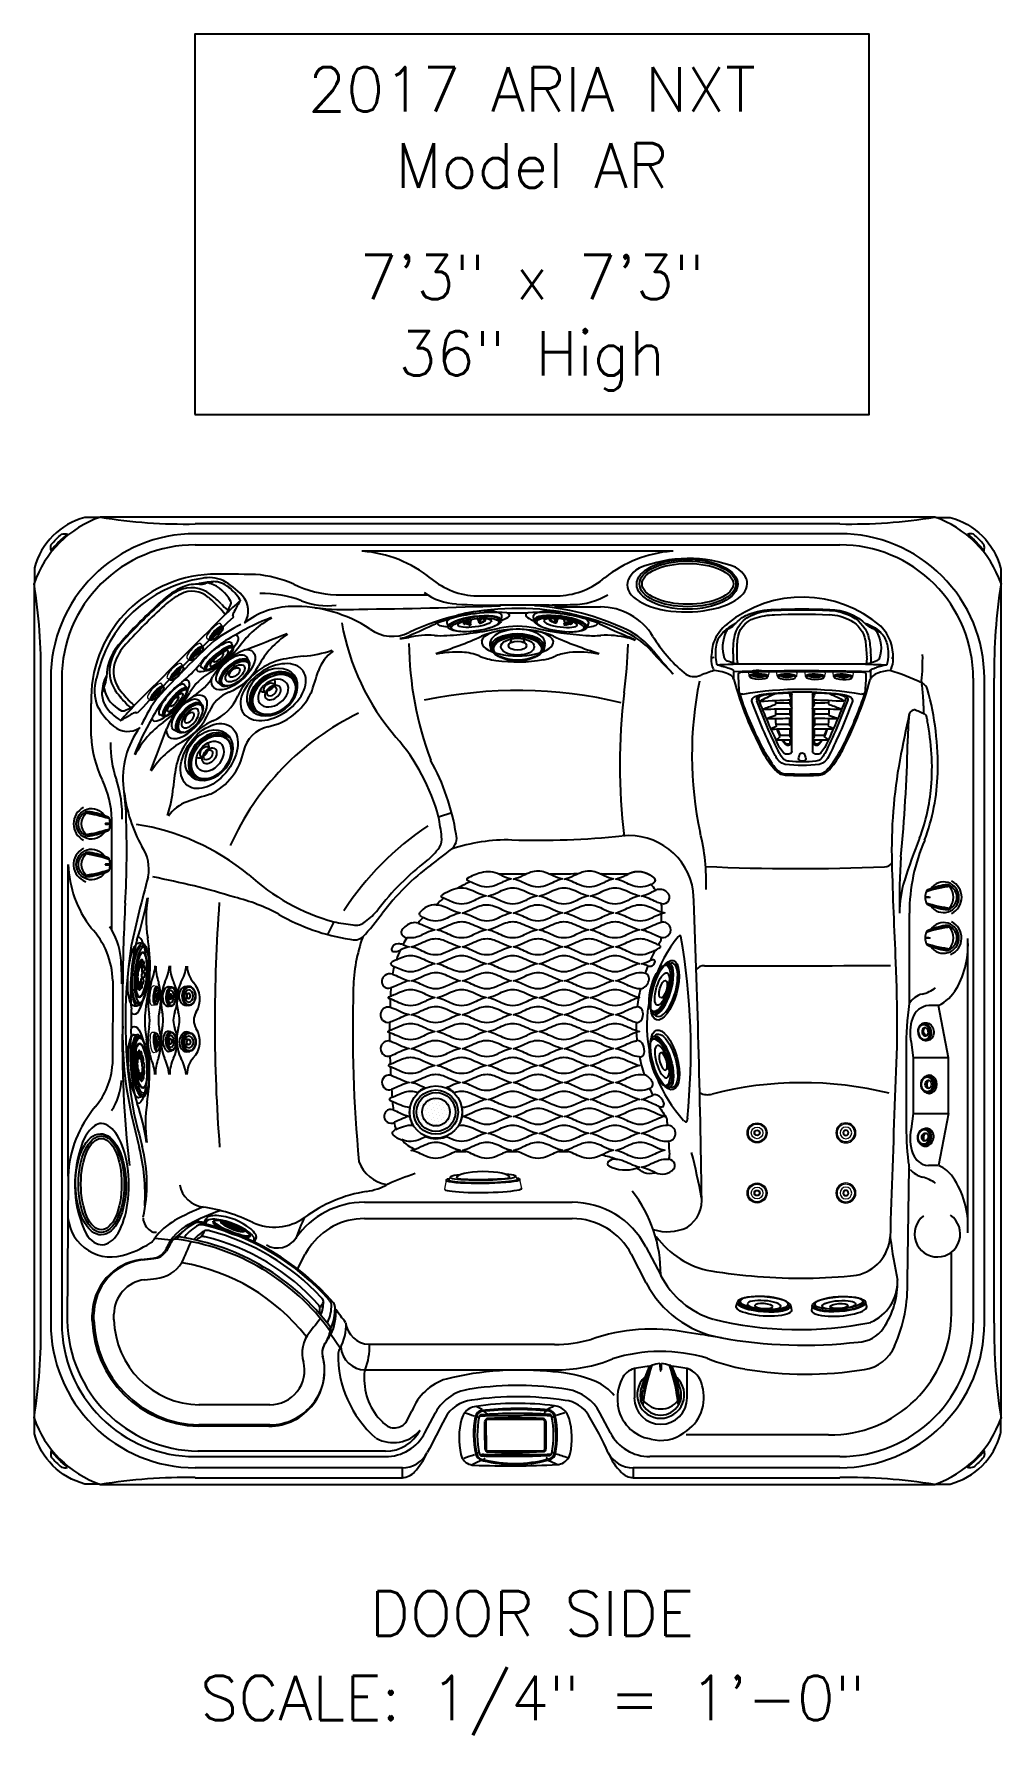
# Model space of a CAD drawing. Extents: x 943 to 1030, y 781 to 934.
import ezdxf
from ezdxf.enums import TextEntityAlignment as Align

# ---------------------------------------------------------------- set-up
doc = ezdxf.new("R2010")
doc.units = 0
doc.header["$MEASUREMENT"] = 0
doc.layers.add('1', color=4, linetype='Continuous')
doc.layers.add('DIM', color=3, linetype='Continuous')
doc.styles.add('SIMPLEX', font='simplex')

msp = doc.modelspace()

# ---------------------------------------------------------------- texts
at = {"layer": 'DIM', "style": 'SIMPLEX'}
for s, p in [('2017 ARIA NXT', (987.93, 926.6)), ('Model AR', (987.93, 919.75)), ('7\'3" x 7\'3"', (987.93, 909.72)), ('36" High', (987.93, 902.86)), ('DOOR SIDE', (987.94, 789.54)), ('SCALE: 1/4" = 1\'-0"', (988.01, 781.94))]:
    msp.add_text(s, height=4, dxfattribs=at).set_placement(p, align=Align.CENTER)

# ---------------------------------------------------------------- blocks, each defined once
blk = doc.blocks.new('2014AV')
at = {"layer": '1', "color": 4, "linetype": 'Continuous'}
for p, q in [((-1.58, 0.53), (-1.58, 0.5)), ((0.59, 1), (0.59, 0.98)), ((-1.58, -0.53), (-1.58, -0.5)), ((0.59, -1), (0.59, -0.98))]:
    blk.add_line(p, q, dxfattribs=at)
for centre, radius, start, end in [((-0.29, 0), 1.39, 159.0842, 178.2857), ((-1.09, 0.33), 0.53, 153.9073, 159.3255), ((-1.34, 0.39), 0.29, 113.0683, 141.3707), ((1.39, -6.28), 7.5, 99.8076, 112.3308), ((-0.03, 0), 1.38, 213.7428, 146.1868), ((0.25, 0.37), 0.749, 74.9364, 99.8197), ((-0.06, 0.07), 1.14, 55.2054, 64.0447), ((0, 0), 1.16, 301.8524, 58.1476), ((-0.29, 0), 1.39, 181.7148, 200.9164), ((-1.09, -0.33), 0.53, 200.6745, 206.0927), ((-1.34, -0.39), 0.29, 218.6293, 246.9317), ((1.39, 6.28), 7.5, 247.6692, 260.1924), ((0.25, -0.37), 0.749, 260.1803, 285.0636), ((-0.06, -0.07), 1.14, 295.9553, 304.7946)]:
    blk.add_arc(centre, radius, start, end, dxfattribs=at)
at = {"layer": '1', "color": 2, "linetype": 'Continuous'}
for centre, radius, start, end in [((15.93, 321.24), 321.68, 266.8634, 266.934), ((-1.72, 0), 0.0554, 311.3619, 48.6386), ((-1.28, 0), 0.0163, 273.066, 86.934), ((16.14, -325.18), 325.63, 93.066, 93.1358)]:
    blk.add_arc(centre, radius, start, end, dxfattribs=at)
at = {"layer": '1', "color": 3, "linetype": 'Continuous'}
for centre, radius, start, end in [((1.86, -9.91), 10.98, 96.6541, 108.31), ((1.99, -10.4), 11.47, 96.9096, 108.1923), ((1.81, -8.25), 9.44, 98.3836, 110.9675), ((-0.55, 0), 1.42, 316.9149, 43.0851), ((1.99, 10.4), 11.47, 251.8075, 263.0906), ((1.86, 9.91), 10.98, 251.69, 263.3459), ((1.81, 8.25), 9.44, 249.0325, 261.6164)]:
    blk.add_arc(centre, radius, start, end, dxfattribs=at)
blk = doc.blocks.new('2014BFB2')
at = {"layer": '1', "color": 4}
for p, q in [((-0.76, 0.92), (-0.81, 0.71)), ((0.81, 0.7), (0.76, 0.92))]:
    blk.add_line(p, q, dxfattribs=at)
for centre, major_axis, ratio, start_param, end_param in [((0, 0.67), (-0.811, 0.009), 0.83229, 5.951544, 9.787217), ((0, 0.63), (-0.368, -0.003), 0.772477, 3.384368, 6.027652)]:
    blk.add_ellipse(centre, major_axis=major_axis, ratio=ratio, start_param=start_param, end_param=end_param, dxfattribs=at)
blk.add_ellipse((0, 0.82), major_axis=(-0.771, 0.004), ratio=0.780678, dxfattribs=at)
at = {"layer": '1', "color": 3}
blk.add_ellipse((0, 0.83), major_axis=(-0.712, 0.004), ratio=0.781405, start_param=5.484796, end_param=10.248405, dxfattribs=at)
for centre, major_axis, ratio in [((0, 0.87), (-0.676, 0.004), 0.770534), ((0, 0.77), (-0.368, -0.003), 0.772477)]:
    blk.add_ellipse(centre, major_axis=major_axis, ratio=ratio, dxfattribs=at)
blk = doc.blocks.new('2014MF')
at = {"layer": '1', "color": 4, "linetype": 'Continuous'}
for centre, radius, start, end in [((168.9, -168.92), 238.87, 133.7012, 136.2921), ((4.23, 3.41), 0.521, 104.4304, 135.4549), ((4.14, 3.78), 0.136, 60.725, 104.4304), ((-14.31, -13.86), 25.66, 39.9884, 43.8147), ((-20.17, -10.64), 28.76, 17.847, 27.387), ((-6.64, -6.64), 14.66, 10.577, 19.1989), ((-3.74, -4.13), 0.175, 158.3834, 213.6889), ((-3.33, -4.29), 0.62, 136.2921, 158.3834), ((19.25, 20.37), 33.77, 226.7454, 229.5876), ((4.55, -4.63), 3.3, 354.0615, 11.9289), ((14.59, 29.48), 38.85, 243.6524, 250.7703), ((-2.54, -5.14), 0.221, 242.6441, 339.7517), ((-151.8, 151.82), 223.96, 314.6485, 315.3439), ((6.87, -4.88), 0.957, 311.6785, 354.0615), ((6.69, 6.84), 14.87, 250.7703, 259.9145), ((4.87, -6.88), 0.959, 276.8374, 318.314), ((4.62, -4.8), 3.05, 259.9145, 276.8374)]:
    blk.add_arc(centre, radius, start, end, dxfattribs=at)
at = {"layer": '1', "color": 3, "linetype": 'Continuous'}
for centre, radius, start, end in [((23.55, -23.55), 31.71, 125.3205, 144.7027), ((5.16, 2.53), 0.213, 287.3892, 25.3544), ((21.35, -21.36), 28.36, 127.9437, 142.0382), ((12.28, -10.52), 14.17, 126.0076, 135.4342), ((5.59, -1.14), 2.73, 113.1438, 127.9437), ((4.68, 0), 1.26, 105.6532, 127.5013), ((4.41, 0.31), 0.779, 99.4279, 126.0076), ((4.32, 0.84), 0.241, 47.6898, 99.4279), ((4.42, 0.86), 0.357, 22.9046, 102.5898), ((4.09, 0.58), 0.587, 14.9455, 47.6898), ((4.81, 0.74), 0.691, 83.641, 115.8078), ((-47.16, -21.91), 56.55, 19.0912, 23.6049), ((-37.47, -18.65), 46.57, 18.5951, 24.9636), ((4.8, 1.05), 0.387, 24.5129, 76.8434), ((-40.48, -19.6), 50.16, 18.568, 24.5129), ((2.45, -0.84), 0.374, 135.5155, 164.256), ((2.17, -0.76), 0.0749, 164.256, 226.2969), ((-505.44, -512.5), 720.72, 44.82323, 45.2319), ((10.49, -12.3), 14.17, 134.4096, 143.8362), ((0.84, -2.45), 0.374, 105.5879, 134.3283), ((0.76, -2.16), 0.0749, 43.5469, 105.5879), ((513.88, 504.05), 720.72, 224.61193, 225.0206), ((-0.7, -4.81), 0.732, 151.1899, 186.873), ((1.2, -5.63), 2.8, 142.0382, 155.2336), ((-0.85, -4.42), 0.372, 159.8127, 197.2707), ((-0.88, -4.43), 0.345, 197.2707, 248.5994), ((0.27, -4.83), 1.57, 144.0887, 159.8127), ((-0.31, -4.4), 0.779, 143.8362, 170.4159), ((-0.84, -4.31), 0.241, 170.4159, 222.154), ((-0.59, -4.08), 0.587, 222.154, 254.8983), ((5.86, -4.34), 0.153, 223.7582, 262.9232), ((5.89, -4.15), 0.348, 262.9232, 295.0336), ((5.77, -3.88), 0.64, 294.4839, 323.6262), ((3.4, -4.19), 2.98, 3.469, 15.0628), ((5.95, -4), 0.421, 321.7044, 359.0877), ((5.16, -4.37), 1.61, 0.7003, 20.6541), ((6.07, -4.36), 0.703, 331.2301, 0.7003), ((6.18, -4.28), 1, 325.5092, 2.2448), ((4.98, -4.33), 2.2, 2.2448, 18.568), ((-1.04, -4.79), 0.404, 195.6537, 244.2806), ((18.93, 38.74), 48.29, 245.3481, 251.522), ((18.61, 37.3), 46.4, 245.0028, 251.3913), ((22.05, 47.11), 56.55, 246.239, 250.7527), ((3.87, -5.77), 0.64, 306.2176, 335.36), ((4.33, -5.87), 0.153, 6.9207, 46.0857), ((4.14, -5.89), 0.348, 334.8102, 6.9207), ((-2.06, 2.06), 11.39, 307.2243, 322.6723), ((-2.52, 2.52), 11.72, 309.0468, 320.789), ((12.58, -1.38), 8.48, 208.535, 211.3414), ((1.94, -11.57), 7.33, 58.2869, 61.5857), ((5.58, -4.09), 1.26, 320.789, 331.2301), ((4.19, -3.41), 2.98, 254.7811, 266.3748), ((4.33, -4.95), 2.23, 251.522, 267.8813), ((4.43, -4.83), 1.94, 251.0414, 267.6945), ((3.99, -5.96), 0.421, 270.7561, 308.1395), ((4.28, -6.2), 0.979, 267.8813, 304.3874), ((4.34, -5.98), 0.793, 270.9413, 310.8528)]:
    blk.add_arc(centre, radius, start, end, dxfattribs=at)
at = {"layer": '1', "color": 2, "linetype": 'Continuous'}
for centre, radius, start, end in [((36.48, -36.26), 48.87, 130.7637, 134.0646), ((32.92, -31.53), 42.21, 131.6463, 135.0499), ((-72.76, 210.14), 223.16, 289.8728, 290.2389), ((17.79, -30.06), 32.79, 113.3826, 115.297), ((4.5, 0.62), 0.152, 64.3436, 115.4824), ((4.82, -0.06), 0.0984, 56.1669, 113.3826), ((-4.98, -4.49), 8.18, 24.0861, 27.9617), ((7.79, 3.96), 7.21, 224.0784, 227.2647), ((-260.41, 262.33), 372.49, 314.9638, 315.154), ((4.05, -1.08), 1.19, 192.5326, 212.0678), ((133.18, -130.63), 182.71, 134.8326, 135.2131), ((0.38, -3.47), 4.57, 41.8816, 46.1558), ((54.59, -53.91), 72.5, 132.9284, 134.6307), ((-5.04, -10.07), 13.07, 43.3149, 45.7348), ((23.28, -39.81), 43.04, 114.9402, 115.9221), ((2.11, -3.74), 3.54, 32.3499, 42.874), ((5.16, -0.85), 0.0613, 20.4819, 114.9402), ((36.17, -36.57), 48.87, 135.7793, 139.0801), ((31.45, -33), 42.21, 134.794, 138.1975), ((-261.61, 261.13), 372.49, 314.6898, 314.88), ((4.51, 4.98), 8.18, 241.8822, 245.7577), ((-3.97, -7.77), 7.21, 42.5791, 45.7654), ((1.08, -4.05), 1.19, 57.776, 77.3112), ((10.17, 5.15), 9.73, 223.9252, 227.3653), ((4.17, -2.01), 0.59, 180.5605, 210.7325), ((-119.12, -125.23), 173.89, 44.8042, 45.0326), ((-2845.77, 2845.73), 4029.29, 315.01633, 315.03245), ((4.73, -2.72), 0.471, 176.6411, 211.9796), ((39.74, -38.24), 49.97, 133.0944, 135.0996), ((10.73, 2.92), 8.55, 222.6337, 227.4053), ((90.57, -88.63), 120.96, 134.7275, 135.1162), ((-59.54, 63.82), 93.44, 313.7276, 314.5459), ((8.03, -9.86), 8.53, 106.887, 110.1284), ((1.08, -4.26), 4.65, 19.827, 27.49), ((1.71, -4.07), 4.06, 18.798, 29.1155), ((5.04, -3.15), 0.632, 37.0142, 47.6915), ((9.92, -35.45), 32.97, 96.9385, 97.6403), ((5.56, -1.73), 0.0395, 336.2581, 106.887), ((5.95, -2.78), 0.0593, 3.0399, 96.9385), ((-0.62, -4.5), 0.152, 154.3615, 205.5002), ((-209.93, 73.34), 223.16, 339.605, 339.9711), ((30.02, -17.87), 32.79, 154.5468, 156.4612), ((3.48, -0.38), 4.57, 223.688, 227.9622), ((10.09, 5.02), 13.07, 224.1091, 226.5289), ((39.76, -23.38), 43.04, 153.9218, 154.9036), ((53.76, -54.73), 72.5, 135.2132, 136.9154), ((130.27, -133.53), 182.71, 134.6307, 135.0113), ((-5.17, -10.15), 9.73, 42.4785, 45.9186), ((38.14, -39.84), 49.97, 134.7442, 136.7494), ((-2837.96, 2853.52), 4029.29, 314.81138, 314.8275), ((2.01, -4.17), 0.59, 59.1113, 89.2833), ((125.56, 118.78), 173.89, 224.8113, 225.0396), ((2.72, -4.73), 0.471, 57.8642, 93.2027), ((-2.94, -10.71), 8.55, 42.4385, 47.2101), ((5.63, -3.33), 0.691, 184.0376, 213.2552), ((7.37, -1.49), 3.06, 223.5824, 231.5861), ((6.22, -2.64), 1.43, 222.0175, 233.5502), ((5.42, -3.72), 0.0863, 233.5502, 287.2875), ((5.37, -3.56), 0.255, 287.2875, 336.3091), ((5.49, -3.81), 0.0766, 248.312, 292.7334), ((5.41, -3.6), 0.308, 290.8359, 342.8441), ((4.5, -3.46), 1.13, 353.6099, 14.6158), ((5.41, -3.57), 0.217, 336.3091, 357.4172), ((0.71, -4.37), 5.09, 11.9564, 14.1917), ((4.54, -3.54), 1.18, 352.9053, 11.0239), ((0.05, -4.81), 0.0984, 156.4612, 213.6769), ((0.84, -5.16), 0.0613, 154.9036, 249.3619), ((3.74, -2.11), 3.54, 226.9698, 237.4939), ((9.84, -8.05), 8.53, 159.7154, 162.9569), ((1.73, -5.56), 0.0395, 162.9569, 293.5857), ((4.07, -1.71), 4.06, 240.7283, 251.0458), ((4.26, -1.09), 4.65, 242.4185, 250.0168), ((3.14, -5.04), 0.632, 222.1523, 232.8296), ((88.39, -90.81), 120.96, 134.7276, 135.1164), ((35.43, -10.01), 32.97, 172.2035, 172.9053), ((2.77, -5.95), 0.0593, 172.9053, 266.804), ((-63.65, 59.72), 93.44, 315.2979, 316.1162), ((4.37, -0.71), 5.09, 255.7474, 257.9827), ((3.45, -4.51), 1.13, 255.2281, 276.2339), ((3.54, -4.53), 1.18, 258.9152, 277.0338), ((3.32, -5.63), 0.691, 56.5886, 85.8063), ((3.56, -5.41), 0.217, 272.4266, 293.5347), ((2.63, -6.22), 1.43, 36.2936, 47.8263), ((1.49, -7.36), 3.06, 38.353, 46.3567), ((3.55, -5.38), 0.255, 293.5347, 342.5563), ((3.59, -5.41), 0.308, 287.095, 339.1032), ((3.71, -5.43), 0.0863, 342.5563, 36.2936), ((3.81, -5.49), 0.0766, 337.2057, 21.6271)]:
    blk.add_arc(centre, radius, start, end, dxfattribs=at)
at = {"layer": '1', "color": 3, "linetype": 'Continuous'}
for centre, major_axis, ratio, start_param, end_param in [((5.28, -5.28), (-0.149, -0.157), 0.55883, 3.141593, 6.283185), ((5.56, -5.57), (0.228, 0.231), 0.666259, 2.803821, 6.590895)]:
    blk.add_ellipse(centre, major_axis=major_axis, ratio=ratio, start_param=start_param, end_param=end_param, dxfattribs=at)
blk = doc.blocks.new('2014M1')
at = {"layer": '1', "color": 4, "linetype": 'Continuous', "lineweight": 15}
for p, q in [((-0.9, -0.24), (-0.86, -0.52)), ((-0.23, -0.44), (-0.23, -0.51)), ((0.23, -0.51), (0.23, -0.44)), ((0.86, -0.52), (0.9, -0.24))]:
    blk.add_line(p, q, dxfattribs=at)
at = {"layer": '1', "color": 3, "linetype": 'Continuous'}
for centre, radius, start, end in [((-0.37, -1.13), 0.665, 101.3021, 119.1849), ((0, -3.01), 2.58, 77.9081, 101.3021), ((0.44, -0.98), 0.5, 58.1847, 77.9081)]:
    blk.add_arc(centre, radius, start, end, dxfattribs=at)
at = {"layer": '1', "color": 4, "linetype": 'Continuous', "lineweight": 15}
for centre, major_axis, ratio, start_param, end_param in [((0, -0.24), (-0.901, 0), 0.269705, 3.055928, 6.36885), ((0, -0.52), (-0.859, -0.005), 0.272006, 2.75067, 6.690134)]:
    blk.add_ellipse(centre, major_axis=major_axis, ratio=ratio, start_param=start_param, end_param=end_param, dxfattribs=at)
at = {"layer": '1', "color": 3, "linetype": 'Continuous'}
for centre, major_axis, ratio, start_param, end_param in [((0, -0.54), (-0.826, 0), 0.255142, 2.85021, 6.573343), ((0, -0.51), (-0.548, 0.001), 0.27151, 6.136025, 9.578986)]:
    blk.add_ellipse(centre, major_axis=major_axis, ratio=ratio, start_param=start_param, end_param=end_param, dxfattribs=at)
blk.add_ellipse((0, -0.61), major_axis=(-0.793, -0.001), ratio=0.271001, dxfattribs=at)
at = {"layer": '1', "color": 4, "linetype": 'Continuous', "lineweight": 15}
blk.add_ellipse((0, -0.51), major_axis=(-0.23, 0), ratio=0.275384, dxfattribs=at)
blk = doc.blocks.new('2014P')
at = {"layer": '1', "color": 4, "linetype": 'Continuous'}
for centre, radius, start, end in [((2.6, 0.81), 6.76, 113.7108, 134.311), ((1.06, 4.03), 3.19, 84.9302, 111.6135), ((2.83, 1.22), 6.23, 92.5144, 105.3655), ((2.6, 5.43), 2.02, 69.0282, 91.0646), ((2.38, 4.9), 2.59, 52.1126, 68.7639), ((1.2, 3.38), 4.51, 33.2247, 52.1126), ((36.33, -36.33), 56.93, 132.4853, 137.5248), ((5.75, 4.09), 1.46, 151.8247, 167.7875), ((25.56, -6.52), 23.93, 149.1399, 151.8247), ((3.66, 4.99), 1.57, 30.4778, 33.2247), ((4.99, 5.77), 0.0338, 338.714, 30.4778), ((151.7, -151.7), 214.54, 133.3644, 136.6356), ((4.37, 4.39), 0.0521, 164.0369, 210.1576), ((4.98, 4.74), 0.75, 210.1576, 218.5816), ((-2.23, -1.26), 4.81, 135.4815, 178.7997), ((-3.88, -2.65), 3.56, 152.1796, 178.5033), ((-5.4, -2.61), 2.04, 178.5284, 212.5705), ((-3.61, -1.47), 4.17, 212.5705, 238.3256), ((-11.3, 5.68), 12.05, 297.4064, 301.9082), ((-3.56, -6.93), 2.75, 110.129, 120.0584), ((-4.32, -4.91), 0.592, 96.9709, 108.2792), ((-4.38, -4.38), 0.0526, 61.967, 96.9709), ((-4.85, -5.15), 0.953, 52.33, 58.9636), ((-5.77, -4.98), 0.0457, 238.3256, 289.8183)]:
    blk.add_arc(centre, radius, start, end, dxfattribs=at)
at = {"layer": '1', "color": 3, "linetype": 'Continuous'}
for centre, radius, start, end in [((2.32, 0.79), 6.51, 116.4426, 132.5316), ((0.63, 4.19), 2.71, 51.1658, 116.4426), ((1.44, 8.61), 1.4, 265.9359, 288.6402), ((2.9, 4.29), 3.16, 105.432, 108.6402), ((2.12, 7.09), 0.256, 73.6359, 103.4076), ((3.31, 10.93), 3.76, 252.6436, 254.3033), ((6.68, -0.75), 9.17, 116.6777, 118.5706), ((1.17, 4.14), 3.35, 27.3166, 70.4429), ((-5.49, -3.42), 12.48, 45.2457, 51.1658), ((36.91, -36.91), 57.67, 132.5316, 137.4682), ((25.9, 28.24), 32.11, 225.2457, 226.6105), ((2.63, 5.46), 1.41, 315.0323, 333.4631), ((-16.14, 14.83), 22.38, 333.4631, 334.9369), ((3.75, 5.53), 0.429, 334.9369, 20.2035), ((-2.07, -1.16), 4.78, 137.4682, 162.8817), ((-3.77, -0.63), 2.99, 162.8817, 213.1781), ((-8.74, -1.18), 1.7, 332.1001, 0.6795), ((0.99, -6.81), 9.45, 150.7844, 153.2858), ((-7.01, -2.1), 0.254, 152.1001, 202.2906), ((-4.42, -1.55), 2.9, 192.854, 244.17), ((0.83, 2.6), 8.62, 214.4038, 224.084), ((-5.54, -3.71), 0.466, 252.7465, 290.3957), ((-15.48, 18), 24.34, 294.497, 295.9253), ((-2.56, -1.14), 3.59, 218.9035, 229.8014), ((-5.4, -2.74), 1.28, 295.9253, 315.689)]:
    blk.add_arc(centre, radius, start, end, dxfattribs=at)
at = {"layer": '1', "color": 2, "linetype": 'Continuous'}
for centre, radius, start, end in [((2.37, 0.91), 6.06, 116.6364, 133.665), ((0.68, 4.38), 2.21, 47.9452, 117.7904), ((32.64, -32.64), 51.25, 132.2421, 137.758), ((-4.79, -2.25), 10.8, 42.9754, 49.9373), ((0.6, 2.48), 3.64, 34.1216, 46.4183), ((110.53, -110.01), 156.64, 132.3511, 133.0418), ((400127.58, -400130.75), 565868.69, 134.9991937, 135.0003536), ((-1.99, -1.26), 4.52, 137.1289, 162.7112), ((-3.9, -0.67), 2.51, 162.6823, 214.9215), ((192.32, 165.3), 259.51, 220.1739, 220.5013), ((121.63, -121.21), 172.41, 137.005, 137.6317), ((-3.31, -1.79), 2.23, 220.5013, 233.5479)]:
    blk.add_arc(centre, radius, start, end, dxfattribs=at)
blk = doc.blocks.new('2014SPK')
at = {"layer": '1', "color": 4, "linetype": 'Continuous'}
blk.add_ellipse((0, 0), major_axis=(0, 4.34), ratio=0.474388, dxfattribs=at)
at = {"layer": '1', "color": 2, "linetype": 'Continuous'}
blk.add_ellipse((0, 0), major_axis=(0, 4.11), ratio=0.446028, dxfattribs=at)
blk = doc.blocks.new('2014DV')
at = {"layer": '1', "color": 4, "linetype": 'Continuous'}
for p, q in [((-0.81, 2.63), (-0.83, 2.63)), ((0.81, 2.63), (0.83, 2.63))]:
    blk.add_line(p, q, dxfattribs=at)
for centre, radius, start, end in [((0, 0), 2.12, 132.4792, 47.0681), ((13.84, -4.09), 16.27, 157.3677, 163.014), ((0.32, 1.55), 1.63, 140.1433, 157.3677), ((-0.87, 2.54), 0.0857, 112.4868, 136.57), ((-2.48, 6.43), 4.13, 292.4868, 293.5777), ((0.09, 0.19), 2.61, 93.4013, 109.9959), ((0, 2.82), 0.0684, 198.3657, 341.6343), ((-0.09, 0.19), 2.61, 70.0037, 86.6001), ((0.16, 0.89), 1.88, 66.6313, 69.2027), ((0.87, 2.55), 0.0736, 39.2103, 62.7798), ((-0.32, 1.55), 1.63, 22.6323, 39.8567), ((-13.84, -4.09), 16.27, 16.986, 22.6323), ((0.7, -0.07), 2.54, 163.014, 192.8482), ((-0.7, -0.07), 2.54, 347.1518, 16.986), ((-0.27, 0.04), 1.65, 203.9862, 215.0096), ((0, 0.05), 1.88, 211.5215, 328.4785), ((0.26, 0.04), 1.65, 324.9904, 336.0138)]:
    blk.add_arc(centre, radius, start, end, dxfattribs=at)
at = {"layer": '1', "color": 3, "linetype": 'Continuous'}
for centre, radius, start, end in [((14.92, -2.72), 16.64, 161.2038, 173.7724), ((15.56, -2.87), 17.27, 161.3577, 173.5439), ((15.77, -3.5), 17.8, 161.356, 166.7532), ((2.63, 0.94), 3.92, 154.9337, 161.356), ((-18.17, 1.52), 18.16, 2.2649, 4.048), ((0.36, 2.24), 0.394, 180.7592, 192.1536), ((0, 2.16), 0.0256, 192.1536, 347.8464), ((19, 1.47), 18.98, 175.9877, 177.717), ((-0.35, 2.24), 0.38, 347.8464, 358.5818), ((-15.55, -2.87), 17.25, 6.4511, 18.6473), ((-14.92, -2.72), 16.64, 6.2276, 18.7962), ((-2.63, 0.94), 3.92, 18.644, 25.0663), ((-15.78, -3.5), 17.8, 13.2468, 18.644), ((10.63, -2.29), 12.52, 166.7532, 172.4083), ((-10.64, -2.29), 12.52, 7.5917, 13.2468), ((0, 0.71), 1.99, 218.9581, 321.3523)]:
    blk.add_arc(centre, radius, start, end, dxfattribs=at)
blk = doc.blocks.new('2014VFL')
at = {"layer": '1', "color": 4, "linetype": 'Continuous'}
for centre, radius, start, end in [((-9.88, 2.43), 1.49, 275.0301, 326.5359), ((226.79, -127.23), 268.37, 151.0915, 151.311), ((-7.83, 2.33), 0.358, 83.3171, 150.6803), ((-10.4, -17.52), 20.37, 35.9689, 82.6258), ((-36.24, 14.5), 32.17, 334.336, 338.007), ((-10.22, -4.08), 4.93, 96.923, 180), ((-7341.14, 60374.47), 60817.04, 276.9227358, 276.9237486), ((-9.78, 2.14), 2.99, 273.722, 328.2434), ((-10.22, -4.08), 3.13, 96.923, 180), ((-7341.14, 60374.47), 60818.84, 276.9227358, 276.9237486), ((-12862.07, -4.2), 12846.92, 359.998304, 0.000565), ((-5.51, -4.39), 9.64, 181.1713, 268.8288), ((-12862.07, -4.2), 12848.72, 359.998304, 0.000565), ((-5.51, -4.39), 7.84, 181.1713, 268.8288), ((42.07, -34.58), 47.58, 140.7276, 142.6422), ((6.39, -7.53), 2.81, 140.0987, 197.9326), ((-239.33, 150.65), 291.14, 327.257, 327.46), ((5.79, -5.77), 0.367, 329.3696, 35.9213), ((6.86, -7.49), 1.47, 152.9643, 196.161), ((0.67, -9.09), 4.93, 270, 14.0485), ((0.67, -9.09), 3.13, 270, 14.0485), ((-4.11, -101654760), 101654747.78, 89.9999973044, 90.0000008985), ((-4.11, -101654760), 101654745.98, 89.9999973044, 90.0000008985)]:
    blk.add_arc(centre, radius, start, end, dxfattribs=at)
at = {"layer": '1', "color": 3, "linetype": 'Continuous'}
blk.add_arc((-10.16, -17.11), 17.9, 38.087, 80.4798, dxfattribs=at)
blk = doc.blocks.new('2014JS2')
at = {"layer": '1', "color": 4, "linetype": 'Continuous', "lineweight": 15}
for p, q in [((-2.33, 1.3), (-2.42, 0.93)), ((2.57, 0.93), (2.48, 1.3))]:
    blk.add_line(p, q, dxfattribs=at)
at = {"layer": '1', "color": 4, "linetype": 'Continuous'}
for centre, radius, start, end in [((-1.34, 0.65), 0.73, 8.2146, 30.4572), ((1.62, 0.6), 0.871, 151.5284, 170.3889)]:
    blk.add_arc(centre, radius, start, end, dxfattribs=at)
for centre, major_axis, ratio, start_param, end_param in [((0.08, 1.24), (-2.4, 0), 0.35119, 5.678823, 9.981284), ((0.08, 0.93), (-2.49, 0), 0.375367, 6.108581, 9.599382)]:
    blk.add_ellipse(centre, major_axis=major_axis, ratio=ratio, start_param=start_param, end_param=end_param, dxfattribs=at)
at = {"layer": '1', "color": 3, "linetype": 'Continuous'}
for centre, major_axis, ratio in [((0.07, 1.42), (-2.16, -0.02), 0.363798), ((0.08, 1.21), (-1.51, 0.01), 0.339788)]:
    blk.add_ellipse(centre, major_axis=major_axis, ratio=ratio, dxfattribs=at)
blk.add_ellipse((0.08, 1.27), major_axis=(-2.22, -0.01), ratio=0.35191, start_param=6.032094, end_param=9.675053, dxfattribs=at)
at = {"layer": '1', "color": 4, "linetype": 'Continuous'}
blk.add_ellipse((0.08, 1.11), major_axis=(-0.812, -0.002), ratio=0.373446, dxfattribs=at)
blk = doc.blocks.new('*X2')
at = {"color": 0}
for p, q in [((199.4, 336.23), (199.4, 336.23)), ((199.54, 335.83), (199.54, 335.83)), ((199.67, 336.49), (199.67, 336.49)), ((199.8, 336.1), (199.8, 336.1)), ((199.93, 335.7), (199.93, 335.7)), ((200.07, 336.36), (200.07, 336.36)), ((200.2, 335.96), (200.2, 335.96)), ((200.33, 336.63), (200.33, 336.63)), ((200.46, 336.23), (200.46, 336.23)), ((200.6, 336.89), (200.6, 336.89)), ((200.6, 335.83), (200.6, 335.83)), ((200.73, 336.49), (200.73, 336.49)), ((200.86, 336.1), (200.86, 336.1)), ((201, 336.76), (201, 336.76)), ((201, 335.7), (201, 335.7)), ((201.13, 336.36), (201.13, 336.36)), ((201.26, 335.96), (201.26, 335.96)), ((201.39, 336.63), (201.39, 336.63)), ((201.53, 336.23), (201.53, 336.23)), ((201.66, 335.83), (201.66, 335.83)), ((201.79, 336.49), (201.79, 336.49)), ((201.92, 336.1), (201.92, 336.1)), ((202.06, 335.7), (202.06, 335.7)), ((202.19, 336.36), (202.19, 336.36)), ((202.32, 335.96), (202.32, 335.96)), ((202.59, 336.23), (202.59, 336.23)), ((202.72, 335.83), (202.72, 335.83)), ((199.01, 335.3), (199.01, 335.3)), ((199.01, 334.24), (199.01, 334.24)), ((199.14, 334.9), (199.14, 334.9)), ((199.27, 335.57), (199.27, 335.57)), ((199.27, 334.51), (199.27, 334.51)), ((199.4, 335.17), (199.4, 335.17)), ((199.4, 334.11), (199.4, 334.11)), ((199.54, 334.77), (199.54, 334.77)), ((199.67, 335.43), (199.67, 335.43)), ((199.67, 334.37), (199.67, 334.37)), ((199.8, 335.04), (199.8, 335.04)), ((199.8, 333.98), (199.8, 333.98)), ((199.93, 334.64), (199.93, 334.64)), ((200.07, 335.3), (200.07, 335.3)), ((200.07, 334.24), (200.07, 334.24)), ((200.2, 334.9), (200.2, 334.9)), ((200.33, 335.57), (200.33, 335.57)), ((200.33, 334.51), (200.33, 334.51)), ((200.46, 335.17), (200.46, 335.17)), ((200.46, 334.11), (200.46, 334.11)), ((200.6, 334.77), (200.6, 334.77)), ((200.73, 335.43), (200.73, 335.43)), ((200.73, 334.37), (200.73, 334.37)), ((200.86, 335.04), (200.86, 335.04)), ((200.86, 333.98), (200.86, 333.98)), ((201, 334.64), (201, 334.64)), ((201.13, 335.3), (201.13, 335.3)), ((201.13, 334.24), (201.13, 334.24)), ((201.26, 334.9), (201.26, 334.9)), ((201.39, 335.57), (201.39, 335.57)), ((201.39, 334.51), (201.39, 334.51)), ((201.53, 335.17), (201.53, 335.17)), ((201.53, 334.11), (201.53, 334.11)), ((201.66, 334.77), (201.66, 334.77)), ((201.79, 335.43), (201.79, 335.43)), ((201.79, 334.37), (201.79, 334.37)), ((201.92, 335.04), (201.92, 335.04)), ((201.92, 333.98), (201.92, 333.98)), ((202.06, 334.64), (202.06, 334.64)), ((202.19, 335.3), (202.19, 335.3)), ((202.19, 334.24), (202.19, 334.24)), ((202.32, 334.9), (202.32, 334.9)), ((202.45, 335.57), (202.45, 335.57)), ((202.45, 334.51), (202.45, 334.51)), ((202.59, 335.17), (202.59, 335.17)), ((202.59, 334.11), (202.59, 334.11)), ((202.72, 334.77), (202.72, 334.77)), ((202.85, 335.43), (202.85, 335.43)), ((202.85, 334.37), (202.85, 334.37)), ((202.98, 335.04), (202.98, 335.04)), ((199.54, 333.71), (199.54, 333.71)), ((199.67, 333.31), (199.67, 333.31)), ((199.93, 333.58), (199.93, 333.58)), ((200.07, 333.18), (200.07, 333.18)), ((200.2, 333.84), (200.2, 333.84)), ((200.33, 333.45), (200.33, 333.45)), ((200.46, 333.05), (200.46, 333.05)), ((200.6, 333.71), (200.6, 333.71)), ((200.73, 333.31), (200.73, 333.31)), ((200.86, 332.91), (200.86, 332.91)), ((201, 333.58), (201, 333.58)), ((201.13, 333.18), (201.13, 333.18)), ((201.26, 333.84), (201.26, 333.84)), ((201.39, 333.45), (201.39, 333.45)), ((201.53, 333.05), (201.53, 333.05)), ((201.66, 333.71), (201.66, 333.71)), ((201.79, 333.31), (201.79, 333.31)), ((202.06, 333.58), (202.06, 333.58)), ((202.32, 333.84), (202.32, 333.84)), ((202.45, 333.45), (202.45, 333.45))]:
    blk.add_line(p, q, dxfattribs=at)
blk = doc.blocks.new('DRAIN')
at = {"layer": '1', "color": 2}
for radius in [1.75, 1.25]:
    blk.add_circle((0, 0), radius, dxfattribs=at)
at = {"layer": '1', "color": 3, "xscale": 0.8339416050646733, "yscale": 0.8339416050646733, "zscale": 0.8339416050646733}
blk.add_blockref('*X2', (-167.6, -279.29), dxfattribs=at)
blk = doc.blocks.new('EQLZR')
at = {"layer": '1', "color": 3}
for p, q in [((-1.65, 0.77), (-1.64, 0.84)), ((-0.82, 0.73), (-0.65, 0.87)), ((-0.47, 0.74), (-0.3, 0.88)), ((-0.07, 0.76), (0.03, 0.84)), ((0.35, 0.77), (0.4, 0.65)), ((0.66, 0.64), (0.74, 0.44)), ((1.06, 0.26), (0.97, 0.48)), ((1.82, -0.08), (1.83, -0.01))]:
    blk.add_line(p, q, dxfattribs=at)
at = {"layer": '1', "color": 3, "linetype": 'Continuous', "lineweight": 15}
for centre, radius, start, end in [((-0.74, 0.75), 0.0407, 129.7219, 147.0947), ((-0.39, 0.77), 0.0225, 127.3242, 160.9814), ((-0.07, 0.76), 0.00893, 127.7525, 217.5052), ((0.87, 3.6), 3.14, 253.6024, 254.9167), ((0.91, 3.76), 3.31, 254.9108, 256.1787), ((0.39, 0.64), 0.00897, 305.1564, 37.3639), ((1.74, 0), 0.0892, 354.5528, 44.1406)]:
    blk.add_arc(centre, radius, start, end, dxfattribs=at)
at = {"layer": '1', "color": 3}
for centre, major_axis, ratio, start_param, end_param in [((0.1, 0.42), (-1.73, 0.42), 0.199457, 5.160646, 10.546794), ((0.11, 0.46), (-1.69, 0.41), 0.169917, 5.194084, 10.519451), ((0.16, 0.66), (-0.766, 0.186), 0.159311, 5.384082, 10.324465), ((0.17, 0.74), (-0.439, 0.107), 0.147842, 5.084983, 10.622064)]:
    blk.add_ellipse(centre, major_axis=major_axis, ratio=ratio, start_param=start_param, end_param=end_param, dxfattribs=at)
at = {"layer": '1', "color": 4}
for centre, major_axis, ratio, start_param, end_param in [((0.08, 0.35), (-1.73, 0.42), 0.199457, 0, 3.177285), ((0.14, 0.58), (-1.09, 0.27), 0.1709, 5.511534, 10.199144), ((0.16, 0.67), (-0.809, 0.197), 0.182866, 5.148447, 10.535241), ((0.17, 0.75), (-0.482, 0.116), 0.174464, 4.921104, 10.797983)]:
    blk.add_ellipse(centre, major_axis=major_axis, ratio=ratio, start_param=start_param, end_param=end_param, dxfattribs=at)
blk.add_ellipse((0.19, 0.81), major_axis=(-0.161, 0.039), ratio=0.196838, dxfattribs=at)
at = {"layer": '1', "color": 3}
blk.add_ellipse((0.19, 0.81), major_axis=(-0.0627, 0.0154), ratio=0.176856, dxfattribs=at)
blk = doc.blocks.new('SHORT GRILL')
at = {"layer": '1', "color": 4, "linetype": 'Continuous'}
for centre, radius, start, end in [((-4.46, 0.35), 3.99, 115.3973, 147.5268), ((-5.96, 3.5), 0.5, 77.6802, 115.3973), ((-10.64, -17.92), 22.43, 40.972, 77.6802), ((-7.6, 2.51), 0.181, 86.5572, 132.8326), ((-10.58, -17.8), 20.71, 36.8579, 81.7042), ((-3.51, -0.99), 4.27, 120.0296, 126.4356), ((-5.57, 2.55), 0.176, 95.3544, 117.6211), ((-5.49, 1.41), 1.32, 80.8734, 94.1755), ((-9.96, -16.73), 20, 41.7755, 76.4546), ((4.46, -3.8), 0.625, 12.0097, 38.5356), ((0.71, -3.55), 4.37, 352.2061, 358.3656), ((3.09, -3.98), 3.31, 329.1733, 353.6839), ((5.92, -3.54), 0.5, 0.4578, 40.972), ((-0.44, -3.59), 6.87, 353.6839, 0.4578), ((5.84, -5.48), 0.18, 332.0158, 32.1351)]:
    blk.add_arc(centre, radius, start, end, dxfattribs=at)
at = {"layer": '1', "color": 3, "linetype": 'Continuous'}
for centre, radius, start, end in [((-4.14, 0.49), 3.7, 117.7966, 142.9488), ((-3.67, 0.32), 3.37, 118.7933, 139.8272), ((-5.77, 3.6), 0.188, 94.77, 117.7966), ((-5.66, 2.17), 1.62, 79.8388, 94.77), ((8663.64, -5431.32), 10231.58, 147.916428, 147.91972), ((-10.36, -17.41), 21.75, 41.5691, 76.7456), ((-5.19, 3), 0.289, 92.7608, 110.8678), ((-5.14, 2.03), 1.26, 77.6428, 92.7608), ((-10.05, -16.91), 20.81, 42.9455, 75.6164), ((4.48, -3.39), 0.973, 19.6763, 42.9455), ((5.29, -3.09), 0.11, 359.2302, 15.9062), ((4.96, -3.74), 1.22, 23.7359, 38.4759), ((21048.96, -11840.3), 24144.38, 150.641915, 150.64331), ((1.86, -3.04), 3.53, 339.2964, 359.2302), ((2.58, -3.43), 3.53, 334.593, 1.1482), ((5.75, -3.39), 0.36, 4.8166, 23.7359)]:
    blk.add_arc(centre, radius, start, end, dxfattribs=at)
blk = doc.blocks.new('2014MJ2')
at = {"layer": '1', "color": 4, "linetype": 'Continuous'}
for p, q in [((-1.79, -0.88), (-1.71, -1.22)), ((1.6, -1.26), (1.69, -0.86))]:
    blk.add_line(p, q, dxfattribs=at)
for centre, radius, start, end in [((-0.72, -0.84), 0.27, 323.5571, 12.4638), ((0.61, -0.85), 0.257, 167.0052, 217.2529)]:
    blk.add_arc(centre, radius, start, end, dxfattribs=at)
for centre, major_axis, ratio, start_param, end_param in [((-0.05, -0.82), (-1.75, 0), 0.472022, 2.973716, 6.440071), ((-0.05, -1.19), (-1.66, 0), 0.479422, 2.471507, 7.03403)]:
    blk.add_ellipse(centre, major_axis=major_axis, ratio=ratio, start_param=start_param, end_param=end_param, dxfattribs=at)
at = {"layer": '1', "color": 3, "linetype": 'Continuous'}
blk.add_ellipse((-0.05, -1.25), major_axis=(-1.56, 0), ratio=0.486682, start_param=2.662218, end_param=6.9039, dxfattribs=at)
for centre, major_axis, ratio in [((-0.05, -1.31), (-1.5, 0.01), 0.490556), ((-0.05, -1.28), (-1.04, 0.01), 0.509137)]:
    blk.add_ellipse(centre, major_axis=major_axis, ratio=ratio, dxfattribs=at)
at = {"layer": '1', "color": 4, "linetype": 'Continuous'}
blk.add_ellipse((-0.05, -1.19), major_axis=(-0.564, 0), ratio=0.533197, dxfattribs=at)
blk = doc.blocks.new('2014MJ1')
at = {"layer": '1', "color": 4, "linetype": 'Continuous'}
for p, q in [((-1.58, -1.08), (-1.49, -1.47)), ((-0.4, -1.39), (-0.37, -1.27)), ((0.73, -1.4), (0.71, -1.27)), ((1.83, -1.47), (1.91, -1.08))]:
    blk.add_line(p, q, dxfattribs=at)
at = {"layer": '1', "color": 4, "linetype": 'Continuous', "extrusion": (0, 0, -1)}
blk.add_ellipse((0.17, -1.08), major_axis=(1.75, 0), ratio=0.274322, start_param=3.020812, end_param=6.403966, dxfattribs=at)
at = {"layer": '1', "color": 3, "linetype": 'Continuous', "extrusion": (0, 0, -1)}
blk.add_ellipse((0.16, -1.46), major_axis=(1.56, 0.01), ratio=0.247797, start_param=2.802725, end_param=6.544199, dxfattribs=at)
at = {"layer": '1', "color": 4, "linetype": 'Continuous', "extrusion": (0, 0, -1)}
for centre, major_axis, ratio in [((0.17, -1.47), (1.66, 0), 0.277355), ((0.17, -1.39), (0.565, -0.002), 0.304363)]:
    blk.add_ellipse(centre, major_axis=major_axis, ratio=ratio, dxfattribs=at)
at = {"layer": '1', "color": 3, "linetype": 'Continuous', "extrusion": (0, 0, -1)}
for centre, major_axis, ratio in [((0.17, -1.54), (1.5, -0.01), 0.252895), ((0.18, -1.49), (1.05, 0), 0.244531)]:
    blk.add_ellipse(centre, major_axis=major_axis, ratio=ratio, dxfattribs=at)
blk = doc.blocks.new('2014RJ4')
at = {"layer": '1', "color": 4, "linetype": 'Continuous'}
for p, q in [((-2.41, 1.06), (-2.5, 0.68)), ((-0.35, 0.93), (-0.38, 1.03)), ((-0.3, 0.67), (-0.36, 0.82)), ((0.37, 0.94), (0.28, 0.67)), ((0.38, 1.13), (0.34, 1.02)), ((0.34, 1.02), (0.37, 0.94)), ((0.89, 0.71), (0.91, 0.76)), ((0.98, 0.82), (1.02, 0.93)), ((2.5, 0.68), (2.41, 1.06))]:
    blk.add_line(p, q, dxfattribs=at)
at = {"layer": '1', "color": 4, "linetype": 'Continuous', "flags": 128}
blk.add_lwpolyline([(0.91, 0.76), (0.95, 0.79), (0.98, 0.82)], dxfattribs=at)
at = {"layer": '1', "color": 4, "linetype": 'Continuous'}
for centre, radius, start, end in [((-0.82, 0.78), 0.196, 109.7291, 196.3544), ((-0.8, 0.82), 0.104, 123.7518, 200.5903), ((-0.73, 0.85), 0.179, 200.5903, 232.9805), ((-0.2, -0.74), 1.84, 98.9519, 111.7688), ((-0.52, 0.41), 0.602, 91.2045, 123.7518), ((-0.89, 1.05), 0.408, 297.6448, 347.1762), ((-0.88, 1.07), 0.507, 309.8908, 351.4252), ((-0.53, 0.97), 0.0389, 347.1762, 91.2045), ((-0.47, 0.99), 0.0929, 24.2948, 103.2341), ((-0.59, 0.9), 0.248, 297.3263, 8.6743), ((1.26, 2.79), 2.06, 244.2244, 260.2168), ((0.41, 1.12), 0.0387, 78.927, 158.6482), ((0.83, 1.46), 0.558, 215.2902, 289.05), ((-0.13, -0.59), 1.84, 70.2427, 72.4413), ((0.76, 1.31), 0.34, 212.3313, 273.136), ((0.33, 0.78), 0.389, 58.3505, 65.3097), ((0.88, 1.53), 0.544, 229.9822, 274.3678), ((0.65, 3.4), 2.44, 273.136, 276.823), ((0.92, 0.84), 0.152, 82.2549, 90.7231), ((0.72, 0.24), 0.778, 69.6423, 73.6926), ((0.98, 0.93), 0.0405, 353.4523, 61.08)]:
    blk.add_arc(centre, radius, start, end, dxfattribs=at)
blk.add_ellipse((0, 1.06), major_axis=(-2.41, 0), ratio=0.276704, dxfattribs=at)
at = {"layer": '1', "color": 3, "linetype": 'Continuous'}
for centre, major_axis, ratio in [((0, 1.18), (-2.16, 0), 0.257713), ((0, 1), (-1.51, 0), 0.241168)]:
    blk.add_ellipse(centre, major_axis=major_axis, ratio=ratio, dxfattribs=at)
at = {"layer": '1', "color": 4, "linetype": 'Continuous'}
blk.add_ellipse((0, 0.67), major_axis=(-2.5, -0.01), ratio=0.270096, start_param=6.167649, end_param=9.544442, dxfattribs=at)
at = {"layer": '1', "color": 3, "linetype": 'Continuous'}
blk.add_ellipse((0, 1.05), major_axis=(-2.23, 0), ratio=0.254995, start_param=6.03104, end_param=9.672722, dxfattribs=at)
blk = doc.blocks.new('2014DJ3')
at = {"layer": '1', "color": 4}
for p, q in [((-2.39, -1.08), (-2.48, -1.41)), ((2.48, -1.41), (2.39, -1.08))]:
    blk.add_line(p, q, dxfattribs=at)
for centre, radius, start, end in [((0, -3.2), 1.45, 112.373, 119.2941), ((-1.23, -1.96), 0.69, 0.1478, 29.5225), ((1.23, -1.96), 0.687, 150.9779, 180.1334), ((0, -3.2), 1.45, 60.8468, 67.5641)]:
    blk.add_arc(centre, radius, start, end, dxfattribs=at)
at = {"layer": '1', "color": 3}
for centre, major_axis, ratio in [((0, -1.07), (-2.16, 0), 0.508531), ((0, -1.18), (-2.24, 0), 0.503399), ((0, -1.26), (-1.51, 0), 0.503545)]:
    blk.add_ellipse(centre, major_axis=major_axis, ratio=ratio, dxfattribs=at)
at = {"layer": '1', "color": 4}
blk.add_ellipse((0, -1.54), major_axis=(-2.49, -0.02), ratio=0.517311, start_param=6.132643, end_param=9.67006, dxfattribs=at)
for centre, major_axis, ratio in [((0, -1.23), (-2.41, 0), 0.500562), ((0, -1.36), (-0.808, 0), 0.500724)]:
    blk.add_ellipse(centre, major_axis=major_axis, ratio=ratio, dxfattribs=at)
blk = doc.blocks.new('2014DJ5')
at = {"layer": '1', "color": 4}
for centre, radius, start, end in [((0.02, -2.94), 0.866, 129.8099, 159.8676), ((0.02, -2.87), 0.697, 63.5458, 116.4417), ((0.02, -2.94), 0.866, 20.4287, 50.2207)]:
    blk.add_arc(centre, radius, start, end, dxfattribs=at)
at = {"layer": '1', "color": 3}
for centre, radius, start, end in [((-0.92, -2.37), 0.398, 359.0587, 23.5046), ((0.83, -2.35), 0.263, 140.3266, 183.8399)]:
    blk.add_arc(centre, radius, start, end, dxfattribs=at)
at = {"layer": '1', "color": 4}
for centre, major_axis, ratio in [((0, -1.89), (-2.5, 0), 0.75726), ((0.02, -1.83), (-0.813, 0), 0.660694)]:
    blk.add_ellipse(centre, major_axis=major_axis, ratio=ratio, dxfattribs=at)
blk.add_ellipse((0.02, -1.62), major_axis=(-2.41, 0), ratio=0.753722, start_param=6.164648, end_param=9.543316, dxfattribs=at)
at = {"layer": '1', "color": 3}
for centre, major_axis, ratio in [((0.03, -1.71), (-2.24, 0.01), 0.717953), ((0.02, -1.62), (-2.16, 0), 0.707107), ((0.02, -1.77), (-1.51, -0.02), 0.704425), ((0.02, -1.98), (-0.509, 0), 0.664293)]:
    blk.add_ellipse(centre, major_axis=major_axis, ratio=ratio, dxfattribs=at)
blk.add_ellipse((0.02, -2.37), major_axis=(-0.543, 0), ratio=0.667054, start_param=6.269526, end_param=9.471344, dxfattribs=at)
blk = doc.blocks.new('2014M2')
at = {"layer": '1', "color": 4, "linetype": 'Continuous'}
for p, q in [((-0.89, -0.69), (-0.85, -0.94)), ((-0.23, -0.61), (-0.23, -0.84)), ((0.23, -0.84), (0.23, -0.61)), ((0.85, -0.92), (0.9, -0.69))]:
    blk.add_line(p, q, dxfattribs=at)
for centre, major_axis, ratio, start_param, end_param in [((0, -0.68), (-0.895, -0.027), 0.760284, 3.086273, 6.256497), ((0, -0.68), (-0.895, -0.027), 0.760284, 6.522055, 6.545884), ((0, -0.61), (-0.233, 0), 0.71492, 5.29752, 6.300832), ((0, -0.61), (-0.233, 0), 0.71492, 3.123946, 4.129945), ((0, -0.68), (-0.895, -0.027), 0.760284, 2.803741, 2.836302)]:
    blk.add_ellipse(centre, major_axis=major_axis, ratio=ratio, start_param=start_param, end_param=end_param, dxfattribs=at)
for centre, major_axis, ratio in [((0, -0.86), (-0.856, 0), 0.72989), ((0, -0.84), (-0.23, 0), 0.713433)]:
    blk.add_ellipse(centre, major_axis=major_axis, ratio=ratio, dxfattribs=at)
at = {"layer": '1', "color": 3, "linetype": 'Continuous'}
for centre, major_axis, ratio in [((0, -0.87), (-0.816, 0), 0.715587), ((0, -0.9), (-0.793, 0), 0.691217), ((0, -0.85), (-0.547, 0), 0.706094)]:
    blk.add_ellipse(centre, major_axis=major_axis, ratio=ratio, dxfattribs=at)
blk = doc.blocks.new('2014MJ7')
at = {"layer": '1', "color": 4}
for p, q in [((-0.9, -0.49), (-0.85, -0.74)), ((-0.23, -0.46), (-0.23, -0.7)), ((0.23, -0.7), (0.23, -0.46)), ((0.85, -0.74), (0.9, -0.49))]:
    blk.add_line(p, q, dxfattribs=at)
blk.add_ellipse((0, -0.49), major_axis=(-0.898, 0), ratio=0.547446, start_param=2.947545, end_param=6.477233, dxfattribs=at)
at = {"layer": '1', "color": 3}
blk.add_ellipse((0, -0.72), major_axis=(-0.816, 0.005), ratio=0.50035, start_param=2.865459, end_param=6.570635, dxfattribs=at)
at = {"layer": '1', "color": 4}
for centre, major_axis, ratio in [((0, -0.73), (-0.855, 0.005), 0.541267), ((0, -0.69), (-0.229, 0.005), 0.480627)]:
    blk.add_ellipse(centre, major_axis=major_axis, ratio=ratio, dxfattribs=at)
at = {"layer": '1', "color": 3}
for centre, major_axis, ratio in [((0, -0.78), (-0.793, 0.005), 0.493016), ((0, -0.71), (-0.547, 0.006), 0.510461)]:
    blk.add_ellipse(centre, major_axis=major_axis, ratio=ratio, dxfattribs=at)
blk = doc.blocks.new('2014S124')
at = {"layer": '1', "color": 4, "linetype": 'Continuous'}
for p, q in [((-2.9, -1.15), (-2.87, -0.8)), ((2.73, -0.8), (2.76, -1.15))]:
    blk.add_line(p, q, dxfattribs=at)
for centre, radius, start, end in [((-1.42, -0.77), 0.0473, 99.1583, 182.8254), ((-1.4, -0.77), 0.0613, 182.8254, 251.7181), ((-1.36, -1.1), 0.381, 85.9054, 99.1583), ((-1.18, 0.23), 1.08, 257.2105, 266.5392), ((-1.09, -0.97), 0.419, 102.3062, 126.1753), ((-1.33, -0.64), 0.0133, 139.6388, 230.9315), ((-1.25, -0.53), 0.15, 231.9562, 254.1667), ((-1.76, -6.59), 5.88, 81.237, 85.9054), ((-1.33, -0.91), 0.0126, 97.5091, 238.9379), ((-0.99, -3.48), 2.6, 87.2798, 97.5091), ((-1.03, -0.41), 0.592, 238.9379, 260.386), ((-0.71, 1.36), 2.12, 254.1667, 266.2149), ((-0.99, 2.54), 3.4, 265.6677, 272.2875), ((-1.13, -0.96), 0.408, 78.0489, 97.9245), ((-1.05, -0.54), 0.464, 260.386, 276.1181), ((-1.46, -2.58), 2.06, 67.4984, 78.2772), ((-1.6, 4.62), 5.65, 276.1181, 279.2744), ((-0.91, -1.04), 0.0135, 106.9327, 266.1158), ((-0.89, -0.52), 0.0301, 99.1779, 221.307), ((-0.39, 0.31), 0.992, 238.0255, 256.8974), ((-0.46, -2.51), 1.55, 97.6262, 106.9327), ((-0.39, 1.31), 2.42, 257.5307, 264.7273), ((1.1, -12.87), 12.54, 97.9688, 99.1779), ((-0.89, -1.42), 0.547, 69.4938, 87.2798), ((-0.87, -0.86), 0.0917, 48.933, 85.6576), ((-0.83, -0.39), 0.361, 266.2149, 280.8655), ((-0.85, -0.79), 0.0663, 265.9235, 311.887), ((-0.83, -0.82), 0.0316, 311.887, 48.933), ((-0.8, -0.51), 0.242, 280.8655, 305.5063), ((-0.3, -0.28), 0.741, 237.7862, 241.1041), ((-0.7, -0.9), 0.0617, 279.2744, 307.8782), ((-0.68, -0.7), 0.0224, 339.9162, 58.101), ((-0.57, -1.69), 0.723, 86.8252, 97.6262), ((-0.67, -0.94), 0.00905, 307.8782, 43.5431), ((-0.63, -0.84), 0.391, 70.5026, 91.5894), ((-0.53, -0.1), 0.566, 260.7123, 287.3942), ((-0.59, -0.55), 0.552, 267.8985, 282.199), ((-0.59, -1.94), 0.974, 75.693, 86.8252), ((-0.7, -0.89), 0.462, 39.1214, 64.4362), ((-0.56, -0.7), 0.394, 282.7915, 304.9332), ((-0.36, -0.61), 0.0287, 274.4906, 41.8817), ((-0.35, -1.02), 0.0189, 320.3181, 73.0993), ((-0.29, -0.48), 0.0376, 128.332, 191.5556), ((-0.09, -0.44), 0.236, 191.5556, 220.0563), ((-0.14, -1.22), 0.231, 119.9275, 142.4102), ((-0.29, -1.09), 0.028, 160.74, 281.4572), ((-0.23, -0.55), 0.134, 93.7713, 128.332), ((-0.07, 0.67), 1.8, 263.0665, 277.1772), ((-0.17, -0.48), 0.155, 227.5461, 265.0227), ((-0.14, -1.42), 0.411, 94.028, 105.1092), ((-0.07, -3), 2.59, 86.7741, 93.7713), ((-0.08, 0.32), 0.96, 263.8591, 276.4142), ((-0.07, -2.04), 1.04, 81.5337, 95.4645), ((0.03, -0.48), 0.146, 270.4556, 314.1076), ((0.07, -0.6), 0.183, 61.0631, 86.7741), ((0.06, -1.13), 0.117, 49.8828, 81.5337), ((-0.26, -0.33), 0.465, 325.8951, 339.012), ((0.03, -1.17), 0.171, 30.7364, 49.8828), ((0.14, -0.48), 0.0434, 339.012, 61.0631), ((0.16, -1.09), 0.0212, 270.8379, 30.7364), ((0.54, -0.89), 0.462, 115.5638, 140.8786), ((0.2, -0.61), 0.0287, 138.1183, 265.5094), ((0.2, -1.02), 0.0189, 106.9007, 219.6819), ((0.41, -0.7), 0.394, 235.0668, 257.2085), ((0.43, -1.94), 0.974, 93.1748, 104.307), ((0.37, -0.1), 0.566, 252.6058, 279.2877), ((0.44, -0.55), 0.552, 257.801, 272.1015), ((0.47, -0.84), 0.391, 88.4106, 109.4974), ((0.42, -1.69), 0.723, 82.3738, 93.1748), ((0.24, 0.31), 0.992, 283.1026, 301.9745), ((0.24, 1.31), 2.42, 275.2727, 282.4693), ((-1.26, -12.87), 12.54, 80.8221, 82.0312), ((0.53, -0.7), 0.0224, 121.899, 200.0838), ((0.65, -0.51), 0.242, 234.4937, 259.1345), ((0.15, -0.28), 0.741, 298.8959, 302.2138), ((0.51, -0.94), 0.00905, 136.4569, 232.1218), ((0.55, -0.9), 0.0617, 232.1218, 260.7256), ((1.31, -2.58), 2.06, 101.7228, 112.5016), ((0.31, -2.51), 1.55, 73.0673, 82.3738), ((1.45, 4.62), 5.65, 260.7256, 263.8819), ((0.74, -1.42), 0.547, 92.7202, 110.5062), ((0.67, -0.39), 0.361, 259.1345, 273.7851), ((0.67, -0.82), 0.0316, 131.067, 228.113), ((0.71, -0.86), 0.0917, 94.3424, 131.067), ((0.7, -0.79), 0.0663, 228.113, 274.0765), ((0.56, 1.36), 2.12, 273.7851, 285.8333), ((1.6, -6.59), 5.88, 94.0946, 98.763), ((0.84, 2.54), 3.4, 267.7125, 274.3323), ((0.83, -3.48), 2.6, 82.4909, 92.7202), ((0.74, -0.52), 0.0301, 318.693, 80.8221), ((0.76, -1.04), 0.0135, 273.8842, 73.0673), ((0.9, -0.54), 0.464, 263.8819, 279.614), ((0.97, -0.96), 0.408, 82.0755, 101.9511), ((0.87, -0.41), 0.592, 279.614, 301.0621), ((0.94, -0.97), 0.419, 53.8247, 77.6938), ((1.03, 0.23), 1.08, 273.4608, 282.7895), ((1.09, -0.53), 0.15, 285.8333, 308.0438), ((1.17, -0.91), 0.0126, 301.0621, 82.4909), ((1.21, -1.1), 0.381, 80.8417, 94.0946), ((1.18, -0.64), 0.0133, 309.0685, 40.3612), ((1.26, -0.77), 0.0473, 357.1746, 80.8417), ((1.25, -0.77), 0.0613, 288.2819, 357.1746)]:
    blk.add_arc(centre, radius, start, end, dxfattribs=at)
at = {"layer": '1', "color": 3, "linetype": 'Continuous'}
for centre, major_axis, ratio in [((-0.08, -0.65), (-2.5, 0.01), 0.259148), ((-0.07, -0.7), (-2.03, 0), 0.25727)]:
    blk.add_ellipse(centre, major_axis=major_axis, ratio=ratio, dxfattribs=at)
at = {"layer": '1', "color": 4, "linetype": 'Continuous'}
for centre, major_axis, ratio, start_param, end_param in [((-0.07, -0.8), (-2.8, 0), 0.271239, 5.590718, 10.215837), ((-0.07, -1.15), (-2.83, 0), 0.260205, 6.236712, 9.470532)]:
    blk.add_ellipse(centre, major_axis=major_axis, ratio=ratio, start_param=start_param, end_param=end_param, dxfattribs=at)
at = {"layer": '1', "color": 3, "linetype": 'Continuous'}
blk.add_ellipse((-0.07, -0.8), major_axis=(-2.61, 0.01), ratio=0.257336, start_param=5.994174, end_param=9.732946, dxfattribs=at)
at = {"layer": '1', "color": 4, "linetype": 'Continuous'}
blk.add_ellipse((-0.07, -0.7), major_axis=(-1.97, 0), ratio=0.258128, dxfattribs=at)
blk = doc.blocks.new('2014L2')
at = {"layer": '1', "color": 4, "linetype": 'Continuous', "lineweight": 15}
for p, q in [((-3.44, 1.13), (-3.59, 0.32)), ((3.36, 0.32), (3.21, 1.13))]:
    blk.add_line(p, q, dxfattribs=at)
at = {"layer": '1', "color": 3, "linetype": 'Continuous', "lineweight": 15}
for p, q in [((-3.08, 1.39), (-3.2, 1.15)), ((3, 1.15), (2.84, 1.4))]:
    blk.add_line(p, q, dxfattribs=at)
at = {"layer": '1', "color": 3, "linetype": 'Continuous'}
for centre, major_axis, ratio, start_param, end_param in [((-0.12, 1.4), (-2.96, -0.01), 0.096023, 5.474081, 10.237444), ((-0.1, 1.15), (-3.1, 0), 0.087249, 6.191747, 9.53276), ((-0.11, 1.31), (-2.4, 0), 0.060609, 0, 3.117594)]:
    blk.add_ellipse(centre, major_axis=major_axis, ratio=ratio, start_param=start_param, end_param=end_param, dxfattribs=at)
at = {"layer": '1', "color": 2, "linetype": 'Continuous'}
blk.add_ellipse((-0.11, 1.31), major_axis=(-2.4, 0), ratio=0.230702, start_param=3.141593, end_param=6.283185, dxfattribs=at)
at = {"layer": '1', "color": 4, "linetype": 'Continuous'}
for centre, major_axis, ratio, start_param, end_param in [((-0.11, 1.13), (-3.33, 0), 0.091781, 5.867673, 9.84029), ((-0.11, 0.32), (-3.47, 0), 0.095239, 6.249456, 9.458508)]:
    blk.add_ellipse(centre, major_axis=major_axis, ratio=ratio, start_param=start_param, end_param=end_param, dxfattribs=at)
blk = doc.blocks.new('2014MJ6')
at = {"layer": '1', "color": 4, "linetype": 'Continuous', "lineweight": 15}
for radius in [0.901, 0.268, 0.2]:
    blk.add_circle((0, 0), radius, dxfattribs=at)
at = {"layer": '1', "color": 3, "linetype": 'Continuous', "lineweight": 15}
for radius in [0.793, 0.526]:
    blk.add_circle((0, 0), radius, dxfattribs=at)
for start, end in [(86.0124, 266.0124), (266.0124, 86.0124)]:
    blk.add_arc((0, 0), 0.817, start, end, dxfattribs=at)
blk = doc.blocks.new('2014DJ4')
at = {"layer": '1', "color": 4, "linetype": 'Continuous'}
for p, q in [((-2.41, 1.06), (-2.5, 0.68)), ((2.5, 0.68), (2.41, 1.06))]:
    blk.add_line(p, q, dxfattribs=at)
at = {"layer": '1', "color": 3, "linetype": 'Continuous', "lineweight": 15}
for p, q in [((-2.14, 1.25), (-2.21, 1.11)), ((2.22, 1.09), (2.14, 1.25))]:
    blk.add_line(p, q, dxfattribs=at)
at = {"layer": '1', "color": 4, "linetype": 'Continuous'}
for centre, radius, start, end in [((-1.01, 0.49), 0.397, 21.9, 51.6356), ((1.02, 0.47), 0.416, 129.0073, 157.3358)]:
    blk.add_arc(centre, radius, start, end, dxfattribs=at)
for centre, major_axis, ratio in [((0, 1.06), (-2.41, 0), 0.275784), ((0, 0.89), (-0.812, 0), 0.276352)]:
    blk.add_ellipse(centre, major_axis=major_axis, ratio=ratio, dxfattribs=at)
at = {"layer": '1', "color": 3, "linetype": 'Continuous'}
for centre, major_axis, ratio in [((0, 1.19), (-2.16, 0), 0.260629), ((0, 0.99), (1.51, 0), 0.258819)]:
    blk.add_ellipse(centre, major_axis=major_axis, ratio=ratio, dxfattribs=at)
at = {"layer": '1', "color": 4, "linetype": 'Continuous'}
blk.add_ellipse((0, 0.68), major_axis=(-2.5, 0), ratio=0.274041, start_param=6.159415, end_param=9.548548, dxfattribs=at)
at = {"layer": '1', "color": 3, "linetype": 'Continuous'}
blk.add_ellipse((0, 1.04), major_axis=(-2.23, 0), ratio=0.252987, start_param=6.154394, end_param=9.560892, dxfattribs=at)
blk = doc.blocks.new('2014CH')
at = {"layer": '1', "color": 3, "linetype": 'Continuous'}
for p, q in [((-2.5, 0), (-2.5, 0.1)), ((2.5, 0), (2.5, 0.1)), ((-2.65, -0.15), (-2.73, -0.15)), ((2.65, -0.15), (2.73, -0.15)), ((-2.63, -2.66), (-2.72, -2.66)), ((-2.48, -2.91), (-2.48, -2.81)), ((2.52, -2.78), (2.52, -2.88)), ((2.67, -2.63), (2.75, -2.63)), ((-2.91, -3.69), (-2.89, -3.69)), ((-2.88, -3.59), (-2.89, -3.59)), ((2.83, -3.23), (2.79, -3.23)), ((2.96, -3.65), (2.94, -3.65))]:
    blk.add_line(p, q, dxfattribs=at)
at = {"layer": '1', "color": 2, "linetype": 'Continuous'}
for p, q in [((-2.65, -0.15), (-2.63, -2.66)), ((2.67, -2.63), (2.65, -0.15))]:
    blk.add_line(p, q, dxfattribs=at)
at = {"layer": '1', "color": 4, "linetype": 'Continuous'}
for centre, radius, start, end in [((1.55, -1.65), 6.61, 165.1329, 192.9779), ((-3.36, -0.34), 1.53, 142.801, 165.1329), ((-3.33, -0.37), 1.58, 98.2905, 142.801), ((0.17, -24.37), 25.83, 82.5103, 98.2794), ((4.83, -1.34), 8.25, 168.8473, 192.3569), ((-3.07, 0.23), 0.194, 94.8616, 171.7817), ((0.3, -43.24), 43.8, 86.3505, 94.4277), ((3.07, 0.28), 0.187, 8.0425, 86.3508), ((-4.77, -1.4), 8.21, 348.3442, 11.9915), ((3.33, -0.32), 1.58, 37.9836, 82.5103), ((3.36, -0.3), 1.53, 15.6883, 37.9836), ((-1.52, -1.67), 6.61, 347.8106, 15.6883), ((3.08, -3.03), 0.185, 266.2048, 352.2931), ((-3.71, -2.86), 1.22, 192.9779, 211.478), ((-3.68, -2.84), 1.26, 211.478, 267.7716), ((-0.52, 75.42), 79.58, 267.6919, 273.0951), ((-3.02, -3.05), 0.209, 194.2198, 266.1247), ((-0.57, 82.67), 85.97, 268.3559, 272.4283), ((3.71, -2.79), 1.25, 273.0155, 328.8043), ((3.74, -2.81), 1.22, 328.8043, 347.8106)]:
    blk.add_arc(centre, radius, start, end, dxfattribs=at)
at = {"layer": '1', "color": 3, "linetype": 'Continuous'}
for centre, radius, start, end in [((-76.91, -239.88), 251.11, 73.0521, 73.2442), ((4.49, -1.33), 8.25, 168.6926, 192.4247), ((4.49, -1.33), 8.15, 168.6926, 192.4247), ((-2.93, 0.15), 0.683, 100.6907, 168.6926), ((-2.93, 0.15), 0.583, 100.6907, 168.6926), ((-2.1, 2.83), 2.92, 241.8068, 245.7005), ((-52.76, -97.22), 110.03, 63.1047, 63.3744), ((-2.89, 3.31), 2.98, 264.6784, 273.3213), ((0.21, -29.2), 30.2, 84.7057, 96.2107), ((0.21, -29.2), 30.1, 84.7057, 96.2107), ((-1.59, 2.24), 1.95, 230.7307, 242.3219), ((-2.49, -0.14), 0.24, 92.2843, 181.9649), ((2.06, -300.03), 300.39, 89.8451, 90.9092), ((-0.01, -54.9), 55.06, 87.3872, 92.5986), ((2.49, -0.15), 0.241, 358.4147, 87.3872), ((1.58, 2.16), 1.85, 302.8613, 311.5986), ((2.93, 1.65), 1.29, 267.4329, 279.5216), ((54.21, -96.73), 110.31, 117.406, 117.7187), ((2.94, 0.21), 0.569, 11.2784, 84.9825), ((2.94, 0.21), 0.669, 11.2784, 84.9825), ((2.17, 2.62), 2.66, 295.4883, 299.6154), ((-5.09, -1.4), 8.76, 349.1911, 11.2784), ((-5.09, -1.4), 8.86, 349.1911, 11.2784), ((80.95, -241.23), 253.65, 107.5496, 107.7365), ((-1046.66, -7.91), 1043.95, 0.28777, 0.42564), ((1056.57, 6.59), 1053.86, 180.36668, 180.50156), ((-2.36, -4.66), 1.93, 119.4683, 124.9372), ((-2.47, -2.67), 0.243, 178.7485, 268.0405), ((-0.3, 55), 57.95, 267.8436, 272.793), ((2.51, -2.64), 0.241, 272.5961, 2.4535), ((2.91, -2.93), 0.608, 295.3872, 349.1911), ((2.91, -2.93), 0.708, 295.3872, 349.1911), ((2.4, -4.64), 1.95, 56.0866, 61.0999), ((-109, 318.17), 338.13, 287.9768, 288.151), ((-46.37, 90.35), 103.5, 294.2453, 294.6806), ((-2.86, -2.95), 0.725, 192.4247, 254.4724), ((-2.86, -2.95), 0.625, 192.4247, 254.4724), ((-2.86, -6.13), 2.98, 87.2943, 95.9372), ((-2.03, 0.05), 3.84, 254.4724, 256.8742), ((-2.03, 0.05), 3.74, 254.4724, 256.8742), ((-0.06, 7.77), 11.81, 256.0562, 284.6497), ((-0.06, 7.77), 11.71, 256.0562, 284.6497), ((-1.83, -4.57), 1.44, 129.8495, 136.3419), ((-1.17, 297.24), 300.39, 269.7064, 270.7705), ((1.87, -4.53), 1.44, 43.41, 50.4808), ((2.94, -4.41), 1.29, 81.094, 93.1827), ((2.33, -1.2), 2.43, 283.8317, 290.5382), ((2.33, -1.2), 2.53, 283.8317, 290.5382), ((72.06, 147.62), 166.31, 245.4577, 245.7422), ((105.79, 323.77), 342.43, 252.641, 252.836)]:
    blk.add_arc(centre, radius, start, end, dxfattribs=at)
at = {"layer": '1', "color": 2, "linetype": 'Continuous'}
for centre, radius, start, end in [((-0.07, -957.73), 957.73, 89.84599, 90.14542), ((-2.5, -0.15), 0.15, 90.2644, 180.3948), ((2.5, -0.15), 0.15, 0.3947, 89.7239), ((-2.48, -2.66), 0.15, 180.3945, 270.4419), ((-37.41, 6738.68), 6741.59, 270.29682, 270.339348), ((2.52, -2.63), 0.15, 270.6091, 0.3947)]:
    blk.add_arc(centre, radius, start, end, dxfattribs=at)
blk = doc.blocks.new('2017 ARIA NXT')
at = {"layer": '1', "color": 3, "linetype": 'Continuous'}
for p, q in [((43.46, 86.35), (14.46, 86.35)), ((72.46, 86.35), (43.46, 86.35)), ((43.46, 85.47), (14.46, 85.47)), ((14.46, 84.47), (43.46, 84.47)), ((72.46, 85.47), (43.46, 85.47)), ((43.46, 84.47), (72.46, 84.47)), ((27.14, 79.99), (35.33, 79.99)), ((0.57, 43.47), (0.57, 72.47)), ((1.46, 72.47), (1.46, 43.47)), ((2.46, 72.47), (2.46, 43.47)), ((76.95, 73.18), (76.95, 73.18)), ((84.46, 72.47), (84.46, 43.47)), ((85.46, 43.47), (85.46, 72.47)), ((86.35, 43.47), (86.35, 72.47)), ((5.11, 67.25), (5.11, 70.19)), ((9.67, 68.3), (9.66, 68.31)), ((6.94, 59.78), (6.94, 49.85)), ((37.55, 60.36), (36.36, 59.99)), ((26.93, 50.57), (26.35, 49.43)), ((78.71, 43.22), (78.71, 51.34)), ((7.04, 45.25), (7.03, 37.76)), ((7.93, 45), (7.93, 41.72)), ((0.57, 14.47), (0.57, 43.47)), ((1.46, 43.47), (1.46, 14.47)), ((2.46, 43.47), (2.46, 14.47)), ((81.32, 43.04), (80.46, 43.04)), ((82.22, 38.35), (81.32, 43.04)), ((84.46, 43.47), (84.46, 14.47)), ((85.46, 14.47), (85.46, 43.47)), ((86.35, 14.47), (86.35, 43.47)), ((78.44, 32.6), (78.44, 39.08)), ((78.87, 39.74), (79.04, 38.35)), ((79.04, 38.35), (79.04, 33.33)), ((82.22, 33.33), (82.22, 38.35)), ((82.22, 38.35), (82.22, 38.35)), ((79.04, 33.33), (78.87, 31.94)), ((82.22, 33.33), (81.32, 28.64)), ((82.22, 33.33), (82.22, 33.33)), ((29.07, 30.31), (29.07, 30.31)), ((3.74, 27.68), (3.66, 27.69)), ((78.55, 18.32), (78.7, 28.47)), ((29.68, 25.35), (48.38, 25.35)), ((15.24, 23.5), (15.24, 23.45)), ((29.68, 23.88), (48.38, 23.88)), ((10.83, 22.12), (12.31, 21.98)), ((12.1, 21.56), (12.11, 21.56)), ((12.1, 21.56), (12.1, 21.56)), ((7.98, 20.58), (7.99, 20.59)), ((9.6, 20.19), (10.66, 20.32)), ((11.92, 21.3), (11.93, 21.31)), ((23.64, 19.28), (24.36, 20.67)), ((55.04, 18.1), (53.7, 20.67)), ((55, 21.35), (56.34, 18.78)), ((82.44, 18.83), (82.51, 18.83)), ((5.2, 15.23), (5.14, 15.23)), ((5.2, 14.72), (5.14, 14.72)), ((5.2, 14.72), (5.2, 15.23)), ((26.25, 12.8), (26.25, 12.79)), ((26.57, 13.28), (26.57, 13.27)), ((26.57, 13.28), (26.57, 13.28)), ((27.49, 12.22), (26.66, 13.46)), ((29.75, 10.28), (46.8, 10.28)), ((35.13, 4.61), (36.07, 6.41)), ((51.82, 4.61), (50.87, 6.41)), ((21.09, 5.21), (14.71, 5.21)), ((21.09, 5.15), (21.09, 5.21)), ((14.46, 2.47), (31.58, 2.47)), ((72.46, 2.47), (55.36, 2.47)), ((33.1, 1.47), (14.46, 1.47)), ((14.46, 0.58), (33.1, 0.58)), ((14.46, 0.58), (14.46, 0.58)), ((33.1, 0.58), (33.1, 1.47)), ((72.46, 1.47), (53.85, 1.47)), ((53.85, 1.47), (53.85, 0.58)), ((53.85, 0.58), (72.46, 0.58))]:
    blk.add_line(p, q, dxfattribs=at)
at = {"layer": '1', "color": 2, "linetype": 'Continuous'}
for p, q in [((43.46, 83.9), (29.44, 83.9)), ((57.47, 83.9), (43.46, 83.9)), ((3.03, 27.7), (3.03, 55.73)), ((83.98, 22.6), (83.98, 49.08)), ((82.22, 38.35), (79.04, 38.35)), ((79.04, 33.33), (82.22, 33.33)), ((38.82, 29.89), (37.93, 29.89)), ((43.44, 29.89), (42.54, 29.89)), ((48.05, 29.89), (47.16, 29.89)), ((3.03, 27.7), (2.95, 14.72)), ((15.24, 23.45), (15.24, 23.41)), ((15.48, 23.62), (15.37, 23.38)), ((15.48, 23.93), (15.48, 23.62)), ((19.76, 21.96), (19.69, 21.82)), ((19.76, 21.96), (19.95, 22.18)), ((46.8, 12.55), (30.14, 12.57)), ((53.97, 10.4), (53.97, 7.75)), ((58.72, 7.75), (58.72, 10.4)), ((33.4, 5.52), (33.95, 6.57)), ((63.94, 4.42), (58.62, 4.42)), ((71.45, 4.42), (63.94, 4.42)), ((31.58, 2.96), (14.71, 2.96))]:
    blk.add_line(p, q, dxfattribs=at)
at = {"layer": '1', "color": 3}
for p, q in [((46.8, 78.9), (49.46, 78.9)), ((49.46, 78.9), (50.91, 78.9)), ((81.32, 28.64), (80.43, 28.64))]:
    blk.add_line(p, q, dxfattribs=at)
at = {"layer": '1', "color": 4, "linetype": 'Continuous'}
for points in [[(-0.04, 5.94, 0.227781), (5.93, -0.03), (80.99, -0.03, 0.227781), (86.96, 5.94), (86.96, 81, 0.227781), (80.99, 86.97), (5.93, 86.97, 0.227781), (-0.04, 81)], [(2.98, 85.44, 0.052002), (1.49, 83.94, -0.145561), (1.51, 84.51, -0.041549), (2.43, 85.42, -0.138511)], [(83.93, 85.44, -0.052002), (85.43, 83.94, 0.145561), (85.41, 84.51, 0.041549), (84.49, 85.42, 0.138511)], [(2.98, 1.5, -0.052002), (1.49, 2.99, 0.145561), (1.51, 2.43, 0.041549), (2.43, 1.52, 0.138511)], [(83.93, 1.5, 0.052002), (85.43, 2.99, -0.145561), (85.41, 2.43, -0.041549), (84.49, 1.52, -0.138511)]]:
    blk.add_lwpolyline(points, format="xyb", close=True, dxfattribs=at)
for points in [[(5.84, 86.93), (4.59, 86.93, 0.06455), (4.53, 86.93, 0.269989), (0, 82.4, 0.064627), (-0.01, 82.34), (-0.01, 81.09)], [(81.08, 86.93), (82.33, 86.93, -0.06455), (82.39, 86.93, -0.269989), (86.92, 82.4, -0.064627), (86.93, 82.34), (86.93, 81.09)], [(5.84, 0), (4.59, 0, -0.06455), (4.53, 0.01, -0.269989), (0, 4.53, -0.064627), (-0.01, 4.6), (-0.01, 5.85)], [(81.08, 0), (82.33, 0, 0.06455), (82.39, 0.01, 0.269989), (86.92, 4.53, 0.064627), (86.93, 4.6), (86.93, 5.85)]]:
    blk.add_lwpolyline(points, format="xyb", dxfattribs=at)
at = {"layer": '1', "color": 3, "linetype": 'Continuous'}
for points in [[(46.75, 54.15, -0.004326), (46.19, 53.9, -0.230611), (44.42, 53.89, -0.007538), (43.77, 54.19, 0.055923), (43.1, 54.41, 0.040171), (43.96, 54.75, -0.028895), (44.67, 55.05, -0.17592), (45.96, 55.04, -0.025087), (46.66, 54.74, 0.045551), (47.5, 54.42, 0.049622)], [(46.75, 54.15, -0.004326), (46.2, 53.9, -0.230611), (44.43, 53.89, -0.007538), (43.77, 54.19, 0.055923), (43.1, 54.41, 0.040171), (43.96, 54.75, -0.028895), (44.67, 55.05, -0.17592), (45.96, 55.04, -0.025087), (46.66, 54.74, 0.045551), (47.5, 54.42, 0.049622)], [(51.35, 54.15, -0.004326), (50.79, 53.9, -0.230611), (49.02, 53.89, -0.007538), (48.37, 54.19, 0.055923), (47.7, 54.41, 0.040171), (48.56, 54.75, -0.028895), (49.27, 55.05, -0.17592), (50.56, 55.04, -0.025087), (51.26, 54.74, 0.045551), (52.1, 54.42, 0.049622)], [(44.48, 52.63, -0.004326), (43.92, 52.37, -0.230611), (42.15, 52.37, -0.007538), (41.49, 52.66, 0.055923), (40.82, 52.89, 0.040171), (41.68, 53.22, -0.028895), (42.39, 53.52, -0.17592), (43.68, 53.52, -0.025087), (44.39, 53.22, 0.045551), (45.23, 52.9, 0.049622)], [(49.08, 52.63, -0.004326), (48.52, 52.37, -0.230611), (46.75, 52.37, -0.007538), (46.09, 52.66, 0.055923), (45.42, 52.89, 0.040171), (46.28, 53.22, -0.028895), (46.99, 53.52, -0.17592), (48.28, 53.52, -0.025087), (48.99, 53.22, 0.045551), (49.83, 52.9, 0.049622)], [(53.68, 52.63, -0.004326), (53.12, 52.37, -0.230611), (51.35, 52.37, -0.007538), (50.69, 52.66, 0.055923), (50.02, 52.89, 0.040171), (50.88, 53.22, -0.028895), (51.59, 53.52, -0.17592), (52.88, 53.52, -0.025087), (53.59, 53.22, 0.045551), (54.43, 52.9, 0.049622)], [(42.15, 51.1, -0.004326), (41.59, 50.85, -0.230611), (39.82, 50.84, -0.007538), (39.17, 51.14, 0.055923), (38.5, 51.36, 0.040171), (39.36, 51.7, -0.028895), (40.07, 52, -0.17592), (41.36, 51.99, -0.025087), (42.06, 51.69, 0.045551), (42.9, 51.37, 0.049622)], [(46.75, 51.1, -0.004326), (46.19, 50.85, -0.230611), (44.42, 50.84, -0.007538), (43.77, 51.14, 0.055923), (43.1, 51.36, 0.040171), (43.96, 51.7, -0.028895), (44.67, 52, -0.17592), (45.96, 51.99, -0.025087), (46.66, 51.69, 0.045551), (47.5, 51.37, 0.049622)], [(51.35, 51.1, -0.004326), (50.79, 50.85, -0.230611), (49.02, 50.84, -0.007538), (48.37, 51.14, 0.055923), (47.7, 51.36, 0.040171), (48.56, 51.7, -0.028895), (49.27, 52, -0.17592), (50.56, 51.99, -0.025087), (51.26, 51.69, 0.045551), (52.1, 51.37, 0.049622)], [(55.95, 51.1, -0.004326), (55.39, 50.85, -0.230611), (53.62, 50.84, -0.007538), (52.97, 51.14, 0.055923), (52.3, 51.36, 0.040171), (53.16, 51.7, -0.028895), (53.87, 52, -0.17592), (55.16, 51.99, -0.025087), (55.86, 51.69, 0.045551), (56.7, 51.37, 0.049622)], [(39.88, 49.58, -0.004326), (39.32, 49.32, -0.230611), (37.55, 49.32, -0.007538), (36.89, 49.61, 0.055923), (36.22, 49.84, 0.040171), (37.08, 50.17, -0.028895), (37.79, 50.47, -0.17592), (39.08, 50.47, -0.025087), (39.79, 50.17, 0.045551), (40.63, 49.85, 0.049622)], [(44.48, 49.58, -0.004326), (43.92, 49.32, -0.230611), (42.15, 49.32, -0.007538), (41.49, 49.61, 0.055923), (40.82, 49.84, 0.040171), (41.68, 50.17, -0.028895), (42.39, 50.47, -0.17592), (43.68, 50.47, -0.025087), (44.39, 50.17, 0.045551), (45.23, 49.85, 0.049622)], [(49.08, 49.58, -0.004326), (48.52, 49.32, -0.230611), (46.75, 49.32, -0.007538), (46.09, 49.61, 0.055923), (45.42, 49.84, 0.040171), (46.28, 50.17, -0.028895), (46.99, 50.47, -0.17592), (48.28, 50.47, -0.025087), (48.99, 50.17, 0.045551), (49.83, 49.85, 0.049622)], [(53.68, 49.58, -0.004326), (53.12, 49.32, -0.230611), (51.35, 49.32, -0.007538), (50.69, 49.61, 0.055923), (50.02, 49.84, 0.040171), (50.88, 50.17, -0.028895), (51.59, 50.47, -0.17592), (52.88, 50.47, -0.025087), (53.59, 50.17, 0.045551), (54.43, 49.85, 0.049622)], [(37.55, 48.05, -0.004326), (36.99, 47.8, -0.230611), (35.22, 47.79, -0.007538), (34.57, 48.09, 0.055923), (33.9, 48.31, 0.040171), (34.76, 48.65, -0.028895), (35.47, 48.95, -0.17592), (36.76, 48.94, -0.025087), (37.46, 48.64, 0.045551), (38.3, 48.32, 0.049622)], [(42.15, 48.05, -0.004326), (41.59, 47.8, -0.230611), (39.82, 47.79, -0.007538), (39.17, 48.09, 0.055923), (38.5, 48.31, 0.040171), (39.36, 48.65, -0.028895), (40.07, 48.95, -0.17592), (41.36, 48.94, -0.025087), (42.06, 48.64, 0.045551), (42.9, 48.32, 0.049622)], [(46.75, 48.05, -0.004326), (46.19, 47.8, -0.230611), (44.42, 47.79, -0.007538), (43.77, 48.09, 0.055923), (43.1, 48.31, 0.040171), (43.96, 48.65, -0.028895), (44.67, 48.95, -0.17592), (45.96, 48.94, -0.025087), (46.66, 48.64, 0.045551), (47.5, 48.32, 0.049622)], [(51.35, 48.05, -0.004326), (50.79, 47.8, -0.230611), (49.02, 47.79, -0.007538), (48.37, 48.09, 0.055923), (47.7, 48.31, 0.040171), (48.56, 48.65, -0.028895), (49.27, 48.95, -0.17592), (50.56, 48.94, -0.025087), (51.26, 48.64, 0.045551), (52.1, 48.32, 0.049622)], [(39.88, 46.53, -0.004326), (39.32, 46.27, -0.230611), (37.55, 46.27, -0.007538), (36.89, 46.56, 0.055923), (36.22, 46.79, 0.040171), (37.08, 47.12, -0.028895), (37.79, 47.42, -0.17592), (39.08, 47.42, -0.025087), (39.79, 47.12, 0.045551), (40.63, 46.8, 0.049622)], [(44.48, 46.53, -0.004326), (43.92, 46.27, -0.230611), (42.15, 46.27, -0.007538), (41.49, 46.56, 0.055923), (40.82, 46.79, 0.040171), (41.68, 47.12, -0.028895), (42.39, 47.42, -0.17592), (43.68, 47.42, -0.025087), (44.39, 47.12, 0.045551), (45.23, 46.8, 0.049622)], [(49.08, 46.53, -0.004326), (48.52, 46.27, -0.230611), (46.75, 46.27, -0.007538), (46.09, 46.56, 0.055923), (45.42, 46.79, 0.040171), (46.28, 47.12, -0.028895), (46.99, 47.42, -0.17592), (48.28, 47.42, -0.025087), (48.99, 47.12, 0.045551), (49.83, 46.8, 0.049622)], [(53.68, 46.53, -0.004326), (53.12, 46.27, -0.230611), (51.35, 46.27, -0.007538), (50.69, 46.56, 0.055923), (50.02, 46.79, 0.040171), (50.88, 47.12, -0.028895), (51.59, 47.42, -0.17592), (52.88, 47.42, -0.025087), (53.59, 47.12, 0.045551), (54.43, 46.8, 0.049622)], [(37.55, 45, -0.004326), (36.99, 44.75, -0.230611), (35.22, 44.74, -0.007538), (34.57, 45.04, 0.055923), (33.9, 45.26, 0.040171), (34.76, 45.6, -0.028895), (35.47, 45.9, -0.17592), (36.76, 45.89, -0.025087), (37.46, 45.59, 0.045551), (38.3, 45.27, 0.049622)], [(42.15, 45, -0.004326), (41.59, 44.75, -0.230611), (39.82, 44.74, -0.007538), (39.17, 45.04, 0.055923), (38.5, 45.26, 0.040171), (39.36, 45.6, -0.028895), (40.07, 45.9, -0.17592), (41.36, 45.89, -0.025087), (42.06, 45.59, 0.045551), (42.9, 45.27, 0.049622)], [(46.75, 45, -0.004326), (46.19, 44.75, -0.230611), (44.42, 44.74, -0.007538), (43.77, 45.04, 0.055923), (43.1, 45.26, 0.040171), (43.96, 45.6, -0.028895), (44.67, 45.9, -0.17592), (45.96, 45.89, -0.025087), (46.66, 45.59, 0.045551), (47.5, 45.27, 0.049622)], [(51.35, 45, -0.004326), (50.79, 44.75, -0.230611), (49.02, 44.74, -0.007538), (48.37, 45.04, 0.055923), (47.7, 45.26, 0.040171), (48.56, 45.6, -0.028895), (49.27, 45.9, -0.17592), (50.56, 45.89, -0.025087), (51.26, 45.59, 0.045551), (52.1, 45.27, 0.049622)], [(39.88, 43.48, -0.004326), (39.32, 43.22, -0.230611), (37.55, 43.22, -0.007538), (36.89, 43.51, 0.055923), (36.22, 43.74, 0.040171), (37.08, 44.07, -0.028895), (37.79, 44.37, -0.17592), (39.08, 44.37, -0.025087), (39.79, 44.07, 0.045551), (40.63, 43.75, 0.049622)], [(44.48, 43.48, -0.004326), (43.92, 43.22, -0.230611), (42.15, 43.22, -0.007538), (41.49, 43.51, 0.055923), (40.82, 43.74, 0.040171), (41.68, 44.07, -0.028895), (42.39, 44.37, -0.17592), (43.68, 44.37, -0.025087), (44.39, 44.07, 0.045551), (45.23, 43.75, 0.049622)], [(49.08, 43.48, -0.004326), (48.52, 43.22, -0.230611), (46.75, 43.22, -0.007538), (46.09, 43.51, 0.055923), (45.42, 43.74, 0.040171), (46.28, 44.07, -0.028895), (46.99, 44.37, -0.17592), (48.28, 44.37, -0.025087), (48.99, 44.07, 0.045551), (49.83, 43.75, 0.049622)], [(53.68, 43.48, -0.004326), (53.12, 43.22, -0.230611), (51.35, 43.22, -0.007538), (50.69, 43.51, 0.055923), (50.02, 43.74, 0.040171), (50.88, 44.07, -0.028895), (51.59, 44.37, -0.17592), (52.88, 44.37, -0.025087), (53.59, 44.07, 0.045551), (54.43, 43.75, 0.049622)], [(37.55, 41.95, -0.004326), (36.99, 41.7, -0.230611), (35.22, 41.69, -0.007538), (34.57, 41.99, 0.055923), (33.9, 42.21, 0.040171), (34.76, 42.55, -0.028895), (35.47, 42.85, -0.17592), (36.76, 42.84, -0.025087), (37.46, 42.54, 0.045551), (38.3, 42.22, 0.049622)], [(42.15, 41.95, -0.004326), (41.59, 41.7, -0.230611), (39.82, 41.69, -0.007538), (39.17, 41.99, 0.055923), (38.5, 42.21, 0.040171), (39.36, 42.55, -0.028895), (40.07, 42.85, -0.17592), (41.36, 42.84, -0.025087), (42.06, 42.54, 0.045551), (42.9, 42.22, 0.049622)], [(46.75, 41.95, -0.004326), (46.19, 41.7, -0.230611), (44.42, 41.69, -0.007538), (43.77, 41.99, 0.055923), (43.1, 42.21, 0.040171), (43.96, 42.55, -0.028895), (44.67, 42.85, -0.17592), (45.96, 42.84, -0.025087), (46.66, 42.54, 0.045551), (47.5, 42.22, 0.049622)], [(51.35, 41.95, -0.004326), (50.79, 41.7, -0.230611), (49.02, 41.69, -0.007538), (48.37, 41.99, 0.055923), (47.7, 42.21, 0.040171), (48.56, 42.55, -0.028895), (49.27, 42.85, -0.17592), (50.56, 42.84, -0.025087), (51.26, 42.54, 0.045551), (52.1, 42.22, 0.049622)], [(39.88, 40.43, -0.004326), (39.32, 40.17, -0.230611), (37.55, 40.17, -0.007538), (36.89, 40.46, 0.055923), (36.22, 40.69, 0.040171), (37.08, 41.02, -0.028895), (37.79, 41.32, -0.17592), (39.08, 41.32, -0.025087), (39.79, 41.02, 0.045551), (40.63, 40.7, 0.049622)], [(44.48, 40.43, -0.004326), (43.92, 40.17, -0.230611), (42.15, 40.17, -0.007538), (41.49, 40.46, 0.055923), (40.82, 40.69, 0.040171), (41.68, 41.02, -0.028895), (42.39, 41.32, -0.17592), (43.68, 41.32, -0.025087), (44.39, 41.02, 0.045551), (45.23, 40.7, 0.049622)], [(49.08, 40.43, -0.004326), (48.52, 40.17, -0.230611), (46.75, 40.17, -0.007538), (46.09, 40.46, 0.055923), (45.42, 40.69, 0.040171), (46.28, 41.02, -0.028895), (46.99, 41.32, -0.17592), (48.28, 41.32, -0.025087), (48.99, 41.02, 0.045551), (49.83, 40.7, 0.049622)], [(53.68, 40.43, -0.004326), (53.12, 40.17, -0.230611), (51.35, 40.17, -0.007538), (50.69, 40.46, 0.055923), (50.02, 40.69, 0.040171), (50.88, 41.02, -0.028895), (51.59, 41.32, -0.17592), (52.88, 41.32, -0.025087), (53.59, 41.02, 0.045551), (54.43, 40.7, 0.049622)], [(37.55, 38.9, -0.004326), (36.99, 38.65, -0.230611), (35.22, 38.64, -0.007538), (34.57, 38.94, 0.055923), (33.9, 39.16, 0.040171), (34.76, 39.5, -0.028895), (35.47, 39.8, -0.17592), (36.76, 39.79, -0.025087), (37.46, 39.49, 0.045551), (38.3, 39.17, 0.049622)], [(42.15, 38.9, -0.004326), (41.59, 38.65, -0.230611), (39.82, 38.64, -0.007538), (39.17, 38.94, 0.055923), (38.5, 39.16, 0.040171), (39.36, 39.5, -0.028895), (40.07, 39.8, -0.17592), (41.36, 39.79, -0.025087), (42.06, 39.49, 0.045551), (42.9, 39.17, 0.049622)], [(46.75, 38.9, -0.004326), (46.19, 38.65, -0.230611), (44.42, 38.64, -0.007538), (43.77, 38.94, 0.055923), (43.1, 39.16, 0.040171), (43.96, 39.5, -0.028895), (44.67, 39.8, -0.17592), (45.96, 39.79, -0.025087), (46.66, 39.49, 0.045551), (47.5, 39.17, 0.049622)], [(51.35, 38.9, -0.004326), (50.79, 38.65, -0.230611), (49.02, 38.64, -0.007538), (48.37, 38.94, 0.055923), (47.7, 39.16, 0.040171), (48.56, 39.5, -0.028895), (49.27, 39.8, -0.17592), (50.56, 39.79, -0.025087), (51.26, 39.49, 0.045551), (52.1, 39.17, 0.049622)], [(39.88, 37.38, -0.004326), (39.32, 37.12, -0.230611), (37.55, 37.12, -0.007538), (36.89, 37.41, 0.055923), (36.22, 37.64, 0.040171), (37.08, 37.97, -0.028895), (37.79, 38.27, -0.17592), (39.08, 38.27, -0.025087), (39.79, 37.97, 0.045551), (40.63, 37.65, 0.049622)], [(44.48, 37.38, -0.004326), (43.92, 37.12, -0.230611), (42.15, 37.12, -0.007538), (41.49, 37.41, 0.055923), (40.82, 37.64, 0.040171), (41.68, 37.97, -0.028895), (42.39, 38.27, -0.17592), (43.68, 38.27, -0.025087), (44.39, 37.97, 0.045551), (45.23, 37.65, 0.049622)], [(49.08, 37.38, -0.004326), (48.52, 37.12, -0.230611), (46.75, 37.12, -0.007538), (46.09, 37.41, 0.055923), (45.42, 37.64, 0.040171), (46.28, 37.97, -0.028895), (46.99, 38.27, -0.17592), (48.28, 38.27, -0.025087), (48.99, 37.97, 0.045551), (49.83, 37.65, 0.049622)], [(53.68, 37.38, -0.004326), (53.12, 37.12, -0.230611), (51.35, 37.12, -0.007538), (50.69, 37.41, 0.055923), (50.02, 37.64, 0.040171), (50.88, 37.97, -0.028895), (51.59, 38.27, -0.17592), (52.88, 38.27, -0.025087), (53.59, 37.97, 0.045551), (54.43, 37.65, 0.049622)], [(42.15, 35.85, -0.004326), (41.59, 35.6, -0.230611), (39.82, 35.59, -0.007538), (39.17, 35.89, 0.055923), (38.5, 36.11, 0.040171), (39.36, 36.45, -0.028895), (40.07, 36.75, -0.17592), (41.36, 36.74, -0.025087), (42.06, 36.44, 0.045551), (42.9, 36.12, 0.049622)], [(46.75, 35.85, -0.004326), (46.19, 35.6, -0.230611), (44.42, 35.59, -0.007538), (43.77, 35.89, 0.055923), (43.1, 36.11, 0.040171), (43.96, 36.45, -0.028895), (44.67, 36.75, -0.17592), (45.96, 36.74, -0.025087), (46.66, 36.44, 0.045551), (47.5, 36.12, 0.049622)], [(51.35, 35.85, -0.004326), (50.79, 35.6, -0.230611), (49.02, 35.59, -0.007538), (48.37, 35.89, 0.055923), (47.7, 36.11, 0.040171), (48.56, 36.45, -0.028895), (49.27, 36.75, -0.17592), (50.56, 36.74, -0.025087), (51.26, 36.44, 0.045551), (52.1, 36.12, 0.049622)], [(44.48, 34.33, -0.004326), (43.92, 34.07, -0.230611), (42.15, 34.07, -0.007538), (41.49, 34.36, 0.055923), (40.82, 34.59, 0.040171), (41.68, 34.92, -0.028895), (42.39, 35.22, -0.17592), (43.68, 35.22, -0.025087), (44.39, 34.92, 0.045551), (45.23, 34.6, 0.049622)], [(49.08, 34.33, -0.004326), (48.52, 34.07, -0.230611), (46.75, 34.07, -0.007538), (46.09, 34.36, 0.055923), (45.42, 34.59, 0.040171), (46.28, 34.92, -0.028895), (46.99, 35.22, -0.17592), (48.28, 35.22, -0.025087), (48.99, 34.92, 0.045551), (49.83, 34.6, 0.049622)], [(53.68, 34.33, -0.004326), (53.12, 34.07, -0.230611), (51.35, 34.07, -0.007538), (50.69, 34.36, 0.055923), (50.02, 34.59, 0.040171), (50.88, 34.92, -0.028895), (51.59, 35.22, -0.17592), (52.88, 35.22, -0.025087), (53.59, 34.92, 0.045551), (54.43, 34.6, 0.049622)], [(42.15, 32.8, -0.004326), (41.59, 32.55, -0.230611), (39.82, 32.54, -0.007538), (39.17, 32.84, 0.055923), (38.5, 33.06, 0.040171), (39.36, 33.4, -0.028895), (40.07, 33.7, -0.17592), (41.36, 33.69, -0.025087), (42.06, 33.39, 0.045551), (42.9, 33.07, 0.049622)], [(46.75, 32.8, -0.004326), (46.19, 32.55, -0.230611), (44.42, 32.54, -0.007538), (43.77, 32.84, 0.055923), (43.1, 33.06, 0.040171), (43.96, 33.4, -0.028895), (44.67, 33.7, -0.17592), (45.96, 33.69, -0.025087), (46.66, 33.39, 0.045551), (47.5, 33.07, 0.049622)], [(51.35, 32.8, -0.004326), (50.79, 32.55, -0.230611), (49.02, 32.54, -0.007538), (48.37, 32.84, 0.055923), (47.7, 33.06, 0.040171), (48.56, 33.4, -0.028895), (49.27, 33.7, -0.17592), (50.56, 33.69, -0.025087), (51.26, 33.39, 0.045551), (52.1, 33.07, 0.049622)], [(55.95, 32.8, -0.004326), (55.39, 32.55, -0.230611), (53.62, 32.54, -0.007538), (52.97, 32.84, 0.055923), (52.3, 33.06, 0.040171), (53.16, 33.4, -0.028895), (53.87, 33.7, -0.17592), (55.16, 33.69, -0.025087), (55.86, 33.39, 0.045551), (56.7, 33.07, 0.049622)], [(44.48, 31.28, -0.004326), (43.92, 31.02, -0.230611), (42.15, 31.02, -0.007538), (41.49, 31.31, 0.055923), (40.82, 31.54, 0.040171), (41.68, 31.87, -0.028895), (42.39, 32.17, -0.17592), (43.68, 32.17, -0.025087), (44.39, 31.87, 0.045551), (45.23, 31.55, 0.049622)], [(49.08, 31.28, -0.004326), (48.52, 31.02, -0.230611), (46.75, 31.02, -0.007538), (46.09, 31.31, 0.055923), (45.42, 31.54, 0.040171), (46.28, 31.87, -0.028895), (46.99, 32.17, -0.17592), (48.28, 32.17, -0.025087), (48.99, 31.87, 0.045551), (49.83, 31.55, 0.049622)], [(53.68, 31.28, -0.004326), (53.12, 31.02, -0.230611), (51.35, 31.02, -0.007538), (50.69, 31.31, 0.055923), (50.02, 31.54, 0.040171), (50.88, 31.87, -0.028895), (51.59, 32.17, -0.17592), (52.88, 32.17, -0.025087), (53.59, 31.87, 0.045551), (54.43, 31.55, 0.049622)], [(37.55, 29.75, -0.004326), (36.99, 29.5, -0.230611), (35.22, 29.49, -0.007538), (34.57, 29.79, 0.055923), (33.9, 30.01, 0.040171), (34.76, 30.35, -0.028895), (35.47, 30.65, -0.17592), (36.76, 30.64, -0.025087), (37.46, 30.34, 0.045551), (38.3, 30.02, 0.049622)], [(42.15, 29.75, -0.004326), (41.59, 29.5, -0.230611), (39.82, 29.49, -0.007538), (39.17, 29.79, 0.055923), (38.5, 30.01, 0.040171), (39.36, 30.35, -0.028895), (40.07, 30.65, -0.17592), (41.36, 30.64, -0.025087), (42.06, 30.34, 0.045551), (42.9, 30.02, 0.049622)], [(46.75, 29.75, -0.004326), (46.19, 29.5, -0.230611), (44.42, 29.49, -0.007538), (43.77, 29.79, 0.055923), (43.1, 30.01, 0.040171), (43.96, 30.35, -0.028895), (44.67, 30.65, -0.17592), (45.96, 30.64, -0.025087), (46.66, 30.34, 0.045551), (47.5, 30.02, 0.049622)], [(51.35, 29.75, -0.004326), (50.79, 29.5, -0.230611), (49.02, 29.49, -0.007538), (48.37, 29.79, 0.055923), (47.7, 30.01, 0.040171), (48.56, 30.35, -0.028895), (49.27, 30.65, -0.17592), (50.56, 30.64, -0.025087), (51.26, 30.34, 0.045551), (52.1, 30.02, 0.049622)], [(55.95, 29.75, -0.004326), (55.39, 29.5, -0.230611), (53.62, 29.49, -0.007538), (52.97, 29.79, 0.055923), (52.3, 30.01, 0.040171), (53.16, 30.35, -0.028895), (53.87, 30.65, -0.17592), (55.16, 30.64, -0.025087), (55.86, 30.34, 0.045551), (56.7, 30.02, 0.049622)]]:
    blk.add_lwpolyline(points, format="xyb", close=True, dxfattribs=at)
for points in [[(55.46, 53.93), (55.51, 53.95, 0.006895), (55.54, 53.96, 0.008538), (55.58, 53.98, 0.009067), (55.61, 54, 0.008055), (55.64, 54.02, 0.007747), (55.66, 54.04, 0.007512), (55.69, 54.05, 0.007228), (55.7, 54.06, 0.006385), (55.72, 54.08, 0.006723), (55.73, 54.09, 0.006095), (55.74, 54.1, 0.00557), (55.75, 54.11, 0.00616), (55.76, 54.12, 0.006459), (55.77, 54.13, 0.006931), (55.78, 54.14, 0.007464), (55.79, 54.15, 0.007935), (55.8, 54.16, 0.00844), (55.81, 54.17, 0.009027), (55.82, 54.18, 0.009634), (55.82, 54.19, 0.010253), (55.83, 54.2, 0.010898), (55.83, 54.21, 0.011575), (55.84, 54.22, 0.01223), (55.84, 54.23, 0.012868), (55.85, 54.24, 0.01354), (55.85, 54.25, 0.014225), (55.85, 54.26, 0.014611), (55.85, 54.27, 0.014894), (55.86, 54.28, 0.015093), (55.86, 54.3, 0.01494), (55.86, 54.31, 0.014779), (55.85, 54.32, 0.014478), (55.85, 54.33, 0.014095), (55.85, 54.34, 0.013573), (55.85, 54.35, 0.013061), (55.85, 54.36, 0.012464), (55.84, 54.37, 0.011783), (55.84, 54.38, 0.011112), (55.83, 54.39, 0.010463), (55.83, 54.4, 0.009682), (55.82, 54.41, 0.009029), (55.82, 54.42, 0.008327), (55.81, 54.43, 0.007727), (55.8, 54.44, 0.007103), (55.8, 54.45, 0.006589), (55.79, 54.45, 0.006043), (55.78, 54.46, 0.00557), (55.77, 54.47, 0.005061), (55.77, 54.48, 0.004686), (55.76, 54.49, 0.004247), (55.75, 54.5, 0.004022), (55.74, 54.5, 0.003864), (55.74, 54.51, 0.003624), (55.73, 54.52, 0.003468), (55.72, 54.53, 0.003321), (55.71, 54.54, 0.003163), (55.7, 54.55, 0.003017), (55.69, 54.55, 0.002896), (55.68, 54.56, 0.00278), (55.67, 54.57, 0.002672), (55.66, 54.58, 0.002571), (55.65, 54.59, 0.002481), (55.64, 54.6, 0.002395), (55.63, 54.61, 0.002318), (55.61, 54.61, 0.002243), (55.6, 54.62, 0.002177), (55.59, 54.63, 0.002114), (55.58, 54.64, 0.002057), (55.56, 54.65, 0.002002), (55.55, 54.66, 0.001954), (55.54, 54.67, 0.001906), (55.53, 54.68, 0.001865), (55.51, 54.68, 0.001824), (55.5, 54.69, 0.001789), (55.48, 54.7, 0.001754), (55.47, 54.71, 0.001723), (55.45, 54.72, 0.001694), (55.44, 54.73, 0.00167), (55.43, 54.74, 0.001641), (55.41, 54.75, 0.001623), (55.39, 54.75, 0.001614), (55.38, 54.76, 0.001606), (55.36, 54.77, 0.001599), (55.35, 54.78, 0.001593), (55.33, 54.79, 0.001588), (55.32, 54.8, 0.001585), (55.3, 54.8, 0.001582), (55.29, 54.81, 0.00158), (55.27, 54.82, 0.00158), (55.25, 54.83, 0.001581), (55.24, 54.84, 0.001582), (55.22, 54.84, 0.001585), (55.21, 54.85, 0.001589), (55.19, 54.86, 0.001594), (55.17, 54.87, 0.001599), (55.16, 54.87, 0.001607), (55.14, 54.88, 0.001615), (55.12, 54.89, 0.001624), (55.11, 54.9, 0.001634), (55.09, 54.9, 0.001646), (55.08, 54.91, 0.001658), (55.06, 54.92, 0.001672), (55.04, 54.92, 0.001687), (55.03, 54.93, 0.001703), (55.01, 54.94, 0.00172), (54.99, 54.94, 0.001739), (54.98, 54.95, 0.001758), (54.96, 54.95, 0.001782), (54.94, 54.96, 0.001802), (54.93, 54.97, 0.001816), (54.91, 54.97, 0.001828), (54.89, 54.98, 0.001836), (54.88, 54.98, 0.00185), (54.86, 54.99, 0.001877), (54.84, 54.99, 0.0019), (54.83, 55, 0.001922), (54.81, 55, 0.001942), (54.79, 55.01, 0.001965), (54.78, 55.01, 0.001985), (54.76, 55.01, 0.002008), (54.74, 55.02, 0.002028), (54.73, 55.02, 0.00205), (54.71, 55.03, 0.00207), (54.69, 55.03, 0.002092), (54.68, 55.03, 0.002111), (54.66, 55.04, 0.002133), (54.64, 55.04, 0.002152), (54.63, 55.04, 0.002173), (54.61, 55.05, 0.002191), (54.59, 55.05, 0.002212), (54.57, 55.05, 0.00223), (54.56, 55.05, 0.002249), (54.54, 55.06, 0.002267), (54.52, 55.06, 0.002286), (54.51, 55.06, 0.002302), (54.49, 55.06, 0.002321), (54.47, 55.07, 0.002337), (54.45, 55.07, 0.002354), (54.44, 55.07, 0.002369), (54.42, 55.07, 0.002386), (54.4, 55.07, 0.0024), (54.39, 55.07, 0.002416), (54.37, 55.07, 0.002428), (54.35, 55.07, 0.00244), (54.33, 55.07, 0.002456), (54.32, 55.07, 0.002478), (54.3, 55.07, 0.002471), (54.28, 55.07, 0.002454), (54.26, 55.07, 0.002453), (54.25, 55.07, 0.002447), (54.23, 55.07, 0.002445), (54.21, 55.07, 0.002442), (54.2, 55.07, 0.002439), (54.18, 55.07, 0.002432), (54.16, 55.07, 0.002427), (54.14, 55.07, 0.002418), (54.13, 55.07, 0.00241), (54.11, 55.06, 0.002399), (54.09, 55.06, 0.002389), (54.08, 55.06, 0.002375), (54.06, 55.06, 0.002362), (54.04, 55.06, 0.002346), (54.03, 55.05, 0.002331), (54.01, 55.05, 0.002313), (53.99, 55.05, 0.002296), (53.98, 55.04, 0.002276), (53.96, 55.04, 0.002257), (53.94, 55.04, 0.002234), (53.93, 55.03, 0.002214), (53.91, 55.03, 0.002189), (53.9, 55.03, 0.002167), (53.88, 55.02, 0.002141), (53.86, 55.02, 0.002116), (53.85, 55.02, 0.002089), (53.83, 55.01, 0.002063), (53.81, 55.01, 0.002034), (53.8, 55, 0.002007), (53.78, 55, 0.001976), (53.76, 54.99, 0.001948), (53.75, 54.99, 0.001917), (53.73, 54.98, 0.001887), (53.72, 54.98, 0.001854), (53.7, 54.97, 0.001825), (53.68, 54.97, 0.001795), (53.67, 54.96, 0.00176), (53.65, 54.95, 0.001716), (53.63, 54.95, 0.001698), (53.62, 54.94, 0.001695), (53.6, 54.94, 0.001618), (53.58, 54.93, 0.001487), (53.57, 54.92, 0.001597), (53.55, 54.92, 0.001841), (53.54, 54.91, 0.001385), (53.52, 54.9, 0.000513), (53.5, 54.9, 0.001862), (53.49, 54.89, 0.003055), (53.46, 54.88, 0.001468), (53.42, 54.86, 0.000779)], [(38.1, 53.61, -0.132638), (39.08, 53.52, -0.025087), (39.79, 53.22, 0.045551), (40.63, 52.9, 0.049622), (39.88, 52.63, -0.004326), (39.32, 52.37, -0.230611), (37.55, 52.37, -0.007538), (36.89, 52.66, 0.007391), (36.81, 52.7, 0.007391)], [(41.85, 54.84, -0.007765), (42.06, 54.74, 0.045551), (42.9, 54.42, 0.049622), (42.15, 54.15, -0.004326), (41.59, 53.9, -0.230611), (39.82, 53.89, -0.007101), (39.21, 54.17, -0.007101)], [(55.46, 53.93, -0.000548), (55.39, 53.9, -0.230611), (53.62, 53.89, -0.007538), (52.97, 54.19, 0.055923), (52.3, 54.41, 0.040171), (53.16, 54.75, -0.010247), (53.4, 54.86, -0.010247)], [(36.15, 52.11, -0.082648), (36.76, 51.99, -0.025087), (37.46, 51.69, 0.045551), (38.3, 51.37, 0.049622), (37.55, 51.1, -0.004326), (36.99, 50.85, -0.230611), (35.22, 50.84, -0.002839), (34.98, 50.95, -0.002839)], [(56.41, 52.21, -0.060051), (55.95, 52.37, -0.007538), (55.29, 52.66, 0.055923), (54.62, 52.89, 0.040171), (55.48, 53.22, -0.017466), (55.91, 53.42, -0.017466)], [(56.39, 49.16, -0.057962), (55.95, 49.32, -0.007538), (55.29, 49.61, 0.055923), (54.62, 49.84, 0.040171), (55.48, 50.17, -0.028895), (56.19, 50.47, -0.030632), (56.41, 50.54, -0.030632)], [(34.51, 50.46, -0.024311), (35.19, 50.17, 0.045551), (36.03, 49.85, 0.049622), (35.28, 49.58, -0.004326), (34.72, 49.32, -0.154658), (33.51, 49.14, -0.154658)], [(55.85, 48, -0.003512), (55.39, 47.8, -0.230611), (53.62, 47.79, -0.007538), (52.97, 48.09, 0.055923), (52.3, 48.31, 0.040171), (53.16, 48.65, -0.028895), (53.87, 48.95, -0.17592), (55.16, 48.94, -0.025087), (55.86, 48.64, 0.015555), (56.14, 48.51, 0.015555)], [(32.56, 47.16, -0.025813), (33.19, 47.42, -0.17592), (34.48, 47.42, -0.025087), (35.19, 47.12, 0.045551), (36.03, 46.8, 0.049622), (35.28, 46.53, -0.004326), (34.72, 46.27, -0.230611), (32.95, 46.27, -0.006778), (32.36, 46.53, -0.006778)], [(33.15, 48.51, 0.029737), (33.7, 48.32, 0.049622), (32.95, 48.05, -0.000352), (32.91, 48.03, -0.000352)], [(54.51, 44.54, -0.114286), (53.62, 44.74, -0.007538), (52.97, 45.04, 0.055923), (52.3, 45.26, 0.040171), (53.16, 45.6, -0.028895), (53.87, 45.9, -0.143991), (54.93, 45.96, -0.143991)], [(55.18, 46.61, 0.046446), (54.62, 46.79, 0.035576), (55.39, 47.08, 0.035576)], [(32.02, 43.88, 0.021688), (32.48, 44.07, -0.028895), (33.19, 44.37, -0.17592), (34.48, 44.37, -0.025087), (35.19, 44.07, 0.045551), (36.03, 43.75, 0.049622), (35.28, 43.48, -0.004326), (34.72, 43.22, -0.230611), (32.95, 43.22, -0.007538), (32.29, 43.51, 0.023881), (32.01, 43.63, 0.023881)], [(32.2, 45.87, -0.023568), (32.86, 45.59, 0.045551), (33.7, 45.27, 0.049622), (32.95, 45, -0.004326), (32.39, 44.75, -0.044305), (32.06, 44.62, -0.044305)], [(31.99, 42.89, -0.023907), (32.16, 42.84, -0.025087), (32.86, 42.54, 0.045551), (33.7, 42.22, 0.049622), (32.95, 41.95, -0.004326), (32.39, 41.7, -0.057659), (31.96, 41.54, -0.057659)], [(54.13, 41.52, -0.066246), (53.62, 41.69, -0.007538), (52.97, 41.99, 0.055923), (52.3, 42.21, 0.040171), (53.16, 42.55, -0.028895), (53.87, 42.85, -0.049329), (54.23, 42.94, -0.049329)], [(31.95, 40.8, 0.025097), (32.48, 41.02, -0.028895), (33.19, 41.32, -0.17592), (34.48, 41.32, -0.025087), (35.19, 41.02, 0.045551), (36.03, 40.7, 0.049622), (35.28, 40.43, -0.004326), (34.72, 40.17, -0.230611), (32.95, 40.17, -0.007538), (32.29, 40.46, 0.029129), (31.95, 40.6, 0.029129)], [(31.95, 39.85, -0.028401), (32.16, 39.79, -0.025087), (32.86, 39.49, 0.045551), (33.7, 39.17, 0.049622), (32.95, 38.9, -0.004326), (32.39, 38.65, -0.054785), (31.98, 38.5, -0.054785)], [(54.42, 38.44, -0.10237), (53.62, 38.64, -0.007538), (52.97, 38.94, 0.055923), (52.3, 39.16, 0.040171), (53.16, 39.5, -0.028895), (53.87, 39.8, -0.045445), (54.2, 39.88, -0.045445)], [(32, 37.77, 0.022672), (32.48, 37.97, -0.028895), (33.19, 38.27, -0.17592), (34.48, 38.27, -0.025087), (35.19, 37.97, 0.045551), (36.03, 37.65, 0.049622), (35.28, 37.38, -0.004326), (34.72, 37.12, -0.230611), (32.95, 37.12, -0.007538), (32.29, 37.41, 0.023971), (32.01, 37.53, 0.023971)], [(32.05, 36.78, -0.015628), (32.16, 36.74, -0.025087), (32.86, 36.44, 0.045551), (33.7, 36.12, 0.049622), (32.95, 35.85, -0.004326), (32.39, 35.6, -0.036078), (32.12, 35.49, -0.036078)], [(35.15, 35.62, -0.006711), (34.57, 35.89, 0.055923), (33.9, 36.11, 0.040171), (34.76, 36.45, -0.028895), (35.47, 36.75, -0.17592), (36.76, 36.74, -0.025087), (37.46, 36.44, 0.045551), (38.3, 36.12, 0.049622), (37.55, 35.85, -0.003758), (37.07, 35.63, -0.003758)], [(55.34, 35.57, -0.223179), (53.62, 35.59, -0.007538), (52.97, 35.89, 0.055923), (52.3, 36.11, 0.040171), (53.16, 36.45, -0.028895), (53.87, 36.75, -0.133246), (54.85, 36.82, -0.133246)], [(32.18, 34.79, 0.01461), (32.48, 34.92, -0.028895), (33.19, 35.22, -0.17592), (34.48, 35.22, -0.001237), (34.52, 35.2, -0.001237)], [(37.72, 35.2, -0.002663), (37.79, 35.22, -0.17592), (39.08, 35.22, -0.025087), (39.79, 34.92, 0.045551), (40.63, 34.6, 0.049622), (39.88, 34.33, -0.004326), (39.32, 34.07, -0.112187), (38.45, 33.87, -0.112187)], [(33.79, 33.87, -0.108312), (32.95, 34.07, -0.007538), (32.29, 34.36, 0.007594), (32.21, 34.4)], [(56.18, 33.97, -0.031306), (55.95, 34.07, -0.007538), (55.29, 34.36, 0.055923), (54.62, 34.59, 0.046722), (55.62, 34.99)], [(32.27, 33.65, -0.021079), (32.86, 33.39, 0.045551), (33.7, 33.07, 0.049622), (32.95, 32.8, -0.004326), (32.39, 32.55, -0.003252), (32.37, 32.53, -0.003252)], [(32.52, 31.89, -0.027306), (33.19, 32.17, -0.120018), (34.08, 32.27, -0.120018)], [(38.15, 32.26, -0.125155), (39.08, 32.17, -0.025087), (39.79, 31.87, 0.045551), (40.63, 31.55, 0.049622), (39.88, 31.28, -0.004326), (39.32, 31.02, -0.230611), (37.55, 31.02, -0.006423), (36.99, 31.27, -0.006423)], [(57.07, 30.83, -0.143123), (55.95, 31.02, -0.007538), (55.29, 31.31, 0.055923), (54.62, 31.54, 0.040171), (55.48, 31.87, -0.028895), (56.19, 32.17, -0.103056), (56.96, 32.28, -0.103056)], [(35.25, 31.27, -0.004141), (34.72, 31.02, -0.217463), (33.04, 30.98)], [(52.31, 29.23, -0.077787), (52.88, 29.12, -0.025087), (53.59, 28.82, 0.045551), (54.43, 28.5, 0.018168), (54.15, 28.42, 0.018168)], [(55.85, 28.01, -0.006397), (55.29, 28.26, 0.055923), (54.62, 28.49, 0.040171), (55.48, 28.82, -0.028895), (56.19, 29.12, -0.1194), (57.08, 29.22, -0.1194)]]:
    blk.add_lwpolyline(points, format="xyb", dxfattribs=at)
blk.add_lwpolyline([(55.62, 34.99), (55.62, 34.99)], dxfattribs=at)
blk.add_circle((36.12, 33.46), 2.36, dxfattribs=at)
at = {"layer": '1', "color": 2, "linetype": 'Continuous'}
blk.add_circle((36.12, 33.46), 1.99, dxfattribs=at)
at = {"layer": '1', "color": 3, "linetype": 'Continuous'}
for centre, radius, start, end in [((13.6, 134.03), 47.69, 260.7403, 271.0275), ((73.31, 134.03), 47.69, 268.9725, 279.2597), ((14.46, 72.47), 13, 89.9998, 180.0002), ((14.46, 72.47), 12, 89.9999, 180.0001), ((72.46, 72.47), 13, 359.9998, 90.0002), ((72.46, 72.47), 12, 359.9999, 90.0001), ((-50.67, 73.07), 51.25, 359.331, 8.9011), ((135.38, 73.23), 49.04, 170.8823, 180.8855), ((50.34, 36.86), 26.88, 123.7976, 146.8903), ((33.29, 45.42), 1.89, 112.8022, 129.6948), ((31.86, 43.75), 0.0422, 117.9391, 239.1563), ((33.61, 40.44), 3.79, 114.8239, 117.9391), ((32.36, 44.58), 1.01, 239.1563, 250.1849), ((36.12, 33.46), 2.4, 115.9596, 134.2381), ((36.12, 33.46), 2.4, 46.1905, 65.3299), ((36.12, 33.46), 2.4, 170.9257, 211.0433), ((36.12, 33.46), 2.4, 329.1766, 9.1194), ((36.12, 33.46), 2.4, 247.9433, 291.3532), ((29.68, 17.88), 7.47, 90, 145.5618), ((48.38, 17.88), 7.47, 27.6592, 90), ((29.68, 17.88), 6, 90, 145.5618), ((48.38, 17.88), 6, 27.6592, 90), ((56.95, 26.84), 4.14, 252.0181, 295.1144), ((-50.67, 13.87), 51.25, 351.0989, 0.669), ((14.46, 14.47), 13, 179.9998, 270.0002), ((14.46, 14.47), 12, 179.9999, 270.0001), ((72.46, 14.47), 13, 269.9998, 0.0002), ((72.46, 14.47), 12, 269.9999, 0.0001), ((135.38, 13.71), 49.04, 179.1145, 189.1177), ((13.6, -47.1), 47.69, 88.9725, 99.2597), ((73.31, -47.1), 47.69, 80.7403, 91.0275)]:
    blk.add_arc(centre, radius, start, end, dxfattribs=at)
at = {"layer": '1', "color": 3}
for centre, radius, start, end in [((28.64, 72.72), 11.21, 51.2055, 85.6054), ((58.2, 72.94), 10.99, 94.5284, 128.7499), ((16.32, 70.61), 11.22, 92.5188, 182.1705), ((16.72, 70.19), 11.38, 98.3531, 168.5785), ((15.72, 78.5), 3.02, 65.7075, 102.5015), ((16.83, -975.37), 1057.19, 89.83425, 90.05425), ((14.15, 75.89), 6.06, 41.5624, 62.3458), ((18.87, 70.66), 11.2, 66.4715, 84.7916), ((39.95, 86.48), 6.6, 229.5633, 268.7071), ((46.93, 86.62), 6.73, 273.0167, 310.7365), ((17.27, 78.54), 1.97, 326.7741, 44.0882), ((20.4, 69.75), 10.35, 69.5363, 90.6283), ((27.42, 89.26), 9.28, 243.8934, 268.2721), ((38.19, 84.41), 5.26, 233.4316, 267.4683), ((42.28, 1844.21), 1764.32, 269.91926, 270.16235), ((48.38, 85.42), 6.32, 270.6666, 300.6171), ((69.1, 69.02), 10.75, 49.0999, 129.2245), ((23.24, 71.83), 7.1, 90.9974, 127.9264), ((23.34, 66.41), 12.53, 56.8438, 90.9974), ((26.45, 85.95), 6.95, 249.5363, 275.7181), ((43.47, 55.64), 23.12, 64.4915, 115.0031), ((41.52, 63.44), 14.96, 86.2419, 111.3477), ((40.86, 121.16), 42.11, 266.0496, 271.3724), ((44.09, 2832.34), 2753.27, 269.95372, 270.04602), ((43.46, 171.52), 93.16, 269.4063, 270.5865), ((45.4, 63.43), 14.97, 68.6511, 93.752), ((46.26, 134.24), 55.18, 270.046, 272.2756), ((50.91, 73.35), 5.54, 31.2977, 90), ((25.2, 63.68), 15.15, 115.9332, 126.5777), ((28.6, 58.68), 20.58, 110.7328, 120.6339), ((25.5, 70.21), 8.73, 118.446, 144.021), ((-41.74, 234.88), 170.99, 290.7968, 292.1497), ((48.45, 81.04), 21.11, 189.7699, 221.0069), ((32.19, 79.6), 3.36, 233.4405, 296.563), ((-16.82, 190.91), 125.25, 293.7753, 294.9821), ((35.18, 107.53), 31.27, 273.5345, 282.2681), ((43.46, 68.15), 8.73, 68.2244, 111.7756), ((43.46, 69.45), 7.7, 77.7319, 102.2681), ((51.79, 107.77), 31.52, 257.7319, 266.038), ((103.46, 190.29), 124.58, 245.0179, 246.3184), ((50.36, 70.32), 6.9, 41.6125, 63.6589), ((64.74, 74.3), 3.9, 128.6154, 159.143), ((73.33, 74.4), 3.93, 357.4903, 44.2911), ((75.89, 11.03), 88.13, 132.6605, 137.3359), ((22.69, 67.43), 10.06, 117.0253, 141.2437), ((11.73, 80.21), 8.28, 298.8872, 324.021), ((21.04, 69.58), 5.84, 110.7968, 148.5813), ((27.27, 69.7), 8.11, 123.8181, 151.2415), ((23.41, 84.79), 10.36, 274.4245, 288.9261), ((32.61, 78.69), 2.63, 275.608, 293.7753), ((32.8, 79.82), 3.78, 271.0189, 283.3225), ((35.45, 68.63), 7.71, 85.9406, 103.3225), ((64.38, 75.89), 30.69, 180.529, 200.5733), ((36.59, 84.68), 8.38, 265.9406, 273.5345), ((26.49, 106.48), 33.2, 286.8673, 294.4289), ((60.43, 106.49), 33.21, 245.5711, 253.1356), ((50.3, 86.25), 9.95, 266.038, 273.7887), ((51.46, 68.63), 7.71, 75.2914, 93.8892), ((1.43, 77.5), 52.02, 353.0004, 357.8225), ((50.55, 69.66), 7.15, 60.5808, 66.3184), ((52.6, 72.95), 3.25, 63.4366, 75.2914), ((67.07, 83.18), 13.37, 211.2977, 229.8397), ((70.29, 73.65), 9.43, 167.505, 176.3475), ((5.62, 81.27), 11.92, 309.8817, 320.7115), ((15.47, 76.18), 5.36, 291.989, 331.2415), ((23.71, 68.38), 5.96, 105.363, 155.1664), ((25.45, 59.57), 14.93, 94.7798, 102.8628), ((29.01, 71.91), 3.68, 125.7484, 160.4591), ((38.01, 65.61), 9.22, 87.1047, 101.7137), ((38.23, 69.97), 4.85, 68.3337, 87.1047), ((42.36, 80.07), 6.06, 247.2408, 261.9845), ((43.43, 87.67), 13.73, 261.9845, 279.9254), ((45.01, 78.63), 4.56, 279.9254, 294.473), ((48.47, 70.83), 3.97, 95.2618, 113.2789), ((48.94, 65.73), 9.1, 78.3074, 95.2618), ((91.61, 107.46), 48.61, 222.0628, 225.3761), ((62.95, 74.12), 2.06, 176.3475, 203.1828), ((61.32, 73.55), 0.82, 104.0459, 121.6563), ((75.17, 74.15), 2.08, 335.4849, 2.2738), ((76.96, 73.86), 0.481, 51.9202, 72.1064), ((59.01, 74.2), 20.9, 354.5841, 1.0856), ((9.48, 71.36), 4.07, 164.5828, 199.6474), ((19.17, 64.54), 9.62, 127.9464, 153.8574), ((18.19, 68.73), 4.88, 120.2097, 149.6616), ((11.58, 75.36), 5.25, 301.4693, 328.5813), ((-290.84, 175.45), 332.52, 341.7129, 342.0807), ((59.37, 74.05), 1.43, 229.8397, 294.6253), ((92.27, 65.57), 33.12, 168.4125, 192.1434), ((69.01, 49.08), 25.34, 108.1066, 110.9018), ((61.26, 73.39), 0.227, 203.1828, 248.8004), ((60.71, 68.87), 4.33, 64.9005, 83.8922), ((62.25, 72.15), 0.712, 17.9497, 64.9005), ((-267.65, 74.42), 330.58, 359.6465, 359.7651), ((92.66, 80.4), 30.8, 195.1075, 208.4117), ((44.6, 80.76), 31.73, 331.5522, 344.6659), ((52204.94, 161.93), 52129.81, 180.097517, 180.098378), ((75.73, 72.24), 0.546, 132.4143, 165.8846), ((76.32, 71.55), 1.45, 108.1139, 131.1294), ((78.08, 65.87), 7.4, 98.8275, 107.4258), ((76.87, 73.39), 0.227, 291.168, 331.4445), ((69.38, 49.78), 24.6, 64.8033, 72.0672), ((80.58, 72.15), 0.761, 174.5841, 198.7629), ((79.44, 71.17), 0.956, 17.6402, 64.8033), ((69.51, 70.46), 10.44, 0.7591, 8.0018), ((21.66, 62.91), 13.17, 143.4186, 155.9715), ((6.67, 75.25), 8.35, 306.0778, 330.9841), ((17.46, 65.79), 5.97, 121.8312, 158.7069), ((18.67, 68.25), 3.19, 111.989, 157.7508), ((14.28, 72.66), 4.4, 293.8238, 336.1582), ((19.92, 73.51), 5.5, 281.1644, 334.2323), ((105.91, 64.67), 53.25, 173.0004, 186.9365), ((130.12, 72.04), 50.19, 181.6535, 183.1604), ((55.25, 64.61), 26.02, 358.5111, 15.2684), ((11.6, 73.22), 6.77, 208.4721, 228.2958), ((10.7, 71.51), 5.41, 298.8863, 337.7508), ((122.32, 65.59), 43.78, 175.2269, 178.7299), ((78.99, 69.21), 0.293, 139.5613, 175.2269), ((8.38, 69.61), 1.92, 228.2958, 304.5183), ((15.61, 63.47), 7.65, 143.3688, 186.7694), ((26.84, 58.92), 19.05, 148.8457, 159.4542), ((16.72, 61.46), 8.72, 126.0778, 151.6966), ((109.58, 28.36), 105.41, 157.9332, 160.1396), ((18.49, 63.27), 5.9, 114.4162, 164.9398), ((21.65, 65.27), 2.91, 103.2146, 166.9455), ((14.99, 67.65), 9.89, 182.3131, 205.9365), ((16.83, 66.56), 10, 179.3095, 198.8332), ((17.1, 59.92), 7.82, 118.8863, 147.4416), ((13.41, 67), 5.52, 295.9353, 348.8043), ((18.9, 55.27), 18.09, 15.1259, 41.1365), ((-58.03, 69.59), 136.62, 354.4681, 358.7299), ((29.9, 61.27), 17.47, 168.3342, 175.5477), ((18.3, 55.39), 19.87, 8.8514, 29.2587), ((72.61, 69.55), 8, 208.4117, 221.5708), ((65.58, 69.5), 7.92, 318.1798, 330.9454), ((-1.44, 59.65), 8.39, 0.879, 25.9365), ((-1.92, 60.17), 9.81, 357.7573, 18.8332), ((67.72, 65.22), 1.47, 221.5708, 263.4418), ((69.15, 119.09), 55.36, 268.351, 271.3479), ((70.44, 65.15), 1.4, 270.5563, 317.9701), ((62.57, 64.46), 18.7, 339.527, 358.3944), ((-12.59, 59.44), 20.85, 1.9932, 8.6318), ((20.99, 63.76), 13.01, 186.8469, 209.5044), ((3.16, 63.3), 9.35, 340.254, 355.8556), ((14.86, 58.16), 3.39, 109.4703, 145.9243), ((29.31, 17.27), 46.76, 106.7712, 109.4703), ((9.68, 55.04), 27.14, 6.7439, 10.5214), ((5.83, 38.35), 21.25, 50.8434, 80.9069), ((35.38, 57.99), 1.27, 325.9876, 10.8349), ((36.7, 58.1), 1.29, 309.1532, 15.521), ((45.04, 136.07), 78.17, 268.4635, 275.7566), ((53.47, 52.46), 5.87, 8.5763, 95.7566), ((41.19, 54.04), 19.25, 358.3444, 13.7257), ((6.56, 55.29), 3.73, 349.5138, 33.5666), ((31.94, 60.33), 5.43, 307.9739, 325.7933), ((7.38, 94.11), 47.72, 306.3436, 309.1532), ((42.53, 42.32), 15.61, 88.4635, 108.7519), ((95.37, 51.28), 16.66, 156.5144, 179.7895), ((12.97, 56.11), 9.95, 182.1786, 217.5819), ((50.12, 36.81), 24.3, 127.635, 142.3649), ((47.93, 39), 20.7, 126.3436, 143.5226), ((137.27, 52.27), 59.46, 176.0027, 180.8993), ((158.8, 14.81), 153.82, 165.0041, 167.3819), ((-2.65, -15), 70.86, 73.0526, 79.1817), ((31.84, 68.46), 18.55, 227.265, 254.6666), ((39.85, 47.71), 6.15, 106.4913, 121.8285), ((38.99, 54.38), 0.0899, 122.1465, 240.0325), ((41.2, 50.86), 4.25, 103.8694, 122.1465), ((41.01, 57.89), 4.13, 240.0325, 244.1455), ((40.8, 52.5), 2.56, 65.8374, 103.8694), ((-24.78, 59.47), 35.6, 342.7378, 349.0586), ((20.8, 50.87), 10.76, 170.1426, 189.3509), ((13.96, 36.32), 16.95, 61.7059, 76.2097), ((36.13, 50.23), 1.88, 89.2443, 142.8283), ((36.64, 52.87), 0.0719, 121.8285, 230.9256), ((36.99, 53.3), 0.628, 230.9256, 253.3007), ((56.25, 52.54), 0.95, 46.285, 111.1293), ((56.57, 52.76), 0.571, 252.9912, 54.8105), ((-923.23, 12.79), 983.34, 0.75308, 2.36295), ((31.2, 67.22), 18.44, 240.0675, 261.1705), ((31.83, 76.75), 26.64, 259.4155, 263.1348), ((28.93, 51.59), 1.32, 257.2858, 310.9544), ((11.62, 65.84), 24.45, 317.1483, 323.5226), ((26.67, 54.92), 5.33, 305.8599, 322.1287), ((34.21, 49.49), 1.01, 73.1848, 106.4558), ((34.75, 51.28), 0.146, 142.8283, 221.5849), ((35.27, 51.74), 0.848, 221.5849, 249.6364), ((56.54, 49.85), 0.702, 257.1805, 100.7784), ((-0.15, 45.11), 7.19, 1.1379, 43.3085), ((2.38, 46.95), 5.39, 4.2278, 36.0211), ((-5.71, 46.5), 16.11, 348.9857, 9.3509), ((28.77, 50.2), 1.26, 251.442, 309.0144), ((43.56, 44.24), 14.88, 160.5226, 178.627), ((33.35, 49.61), 0.36, 146.5658, 215.3184), ((34.38, 48.94), 1.59, 106.4558, 146.5658), ((33.58, 49.77), 0.635, 215.3184, 263.8707), ((67.84, 41.26), 12.74, 141.2561, 222.193), ((58.28, 48.82), 0.554, 112.7973, 132.2718), ((58.08, 49.25), 0.0818, 3.5571, 99.7295), ((76.03, 48.5), 7.96, 330.3681, 4.1839), ((52.61, 41.57), 44.43, 171.1409, 190.6332), ((26.02, 44.43), 17.39, 165.0878, 185.6997), ((32.68, 48.01), 0.577, 85.7443, 167.0298), ((32.31, 48.1), 0.196, 167.0298, 256.9832), ((32.45, 48.7), 0.81, 256.9832, 304.2532), ((32.58, 46.61), 1.99, 73.473, 85.7443), ((52.32, 54.22), 7.16, 299.5762, 303.7047), ((56.03, 48.17), 0.358, 39.9626, 71.8692), ((56.24, 48.35), 0.09, 303.7047, 39.9626), ((-31.23, 44.47), 39.1, 0.7833, 4.2278), ((5.73, 47.1), 5.16, 337.4331, 354.4147), ((14.77, 46.49), 3.85, 178.4569, 200.9274), ((8.13, 46.94), 4.02, 333.1223, 355.1153), ((15.59, 46.58), 3.39, 179.5367, 205.4289), ((9.97, 46.99), 3.71, 329.5652, 353.8053), ((15.91, 46.57), 2.17, 179.4964, 222.3799), ((32, 45.03), 0.868, 76.708, 123.3265), ((32.15, 46.79), 0.106, 129.6948, 225.6493), ((32.65, 47.3), 0.818, 225.6493, 249.5311), ((54.78, 45.46), 0.518, 338.2118, 73.349), ((55.39, 47.08), 0.508, 246.344, 291.7165), ((55.65, 46.53), 0.611, 84.2136, 115.4061), ((55.35, 47.03), 0.481, 297.4601, 350.6906), ((55.69, 46.99), 0.145, 345.1606, 81.7497), ((60.22, 45.77), 0.85, 86.6353, 141.6277), ((65.29, 4093.19), 4046.57, 269.92888, 270.16599), ((15.62, 43.4), 5.4, 161.4785, 191.6622), ((6.32, 43.67), 5.06, 346.1687, 16.6069), ((15.85, 43.46), 4.46, 157.9789, 192.8893), ((9.5, 43.68), 3.36, 338.7652, 25.4289), ((16.67, 43.48), 3.87, 154.9768, 194.9927), ((12.68, 43.63), 2.2, 327.9555, 42.3799), ((154.46, 40.92), 125.83, 178.3259, 185.4235), ((31.88, 45.22), 0.638, 123.3265, 225.6981), ((31.84, 45.19), 0.593, 225.6981, 291.4289), ((54.36, 45.45), 0.922, 279.4998, 348.7165), ((79.24, 47.01), 3, 282.1082, 307.5554), ((79.7, 46.41), 3.74, 295.5533, 330.3681), ((19.05, 41.69), 9.12, 168.9857, 190.6025), ((31.84, 42.19), 0.715, 78.2087, 126.9303), ((54.22, 42.43), 0.509, 6.929, 89.2208), ((102.9, 39.56), 24.47, 171.4231, 181.1158), ((80.24, 42.36), 1.75, 102.1082, 151.1309), ((80.62, 41.33), 1.72, 95.5291, 161.4635), ((-14.74, 41.83), 23.47, 356.84, 2.1269), ((6.03, 41.73), 4.34, 351.5476, 7.6437), ((14.48, 41.71), 3.33, 166.9157, 192.7465), ((8.17, 41.73), 3.41, 347.4147, 12.4634), ((14.56, 41.71), 2.07, 158.7652, 200.9446), ((10.16, 41.72), 2.88, 344.9169, 15.1337), ((15.74, 41.71), 1.41, 147.9555, 212.3068), ((31.83, 42.2), 0.701, 126.9303, 221.8672), ((31.8, 42.17), 0.651, 221.8672, 284.3093), ((54.22, 41.93), 0.413, 256.8152, 321.7392), ((53.8, 42.26), 0.952, 321.7392, 13.8516), ((82.87, 40.58), 4.09, 161.4635, 191.8059), ((25.2, 38.79), 16.6, 173.9438, 195.9035), ((-5.69, 37.05), 16.05, 350.1674, 10.6025), ((15.56, 39.99), 5.36, 168.1196, 198.2165), ((6.34, 39.79), 5.03, 342.9505, 13.5785), ((15.82, 39.95), 4.44, 166.5772, 201.6151), ((9.49, 39.77), 3.36, 334.2764, 20.9446), ((16.65, 39.94), 3.85, 164.438, 204.8795), ((12.73, 39.81), 2.15, 316.2706, 32.3068), ((31.85, 39.15), 0.706, 81.3038, 122.7017), ((31.81, 40.69), 0.0313, 120.4243, 241.8729), ((33.09, 38.52), 2.54, 116.5298, 120.4243), ((32.18, 41.38), 0.81, 241.8729, 253.411), ((54.2, 39.27), 0.612, 22.6914, 89.8412), ((6.03, 36.44), 4.82, 4.6436, 22.8524), ((14.75, 36.91), 3.87, 158.715, 181.105), ((7.85, 36.43), 4.28, 5.3688, 26.06), ((15.57, 36.84), 3.4, 154.2764, 180.0594), ((9.82, 36.42), 3.84, 6.2797, 29.6712), ((15.9, 36.85), 2.18, 137.5733, 180.1857), ((31.84, 39.16), 0.695, 122.7017, 236.0169), ((31.82, 39.13), 0.654, 236.0169, 284.2003), ((54.49, 38.78), 0.352, 257.8201, 348.2859), ((53.52, 38.99), 1.35, 348.2859, 22.6914), ((0.45, 38.2), 6.59, 319.5261, 355.924), ((31.93, 36.12), 0.673, 117.394, 237.639), ((31.91, 36.14), 0.649, 78.2714, 117.394), ((31.88, 37.64), 0.0475, 133.3457, 230.1663), ((32.14, 37.37), 0.419, 108.5615, 133.3457), ((32.08, 37.88), 0.356, 230.1663, 259.2296), ((54.42, 35.58), 1.31, 27.1135, 70.7484), ((2.46, 36.55), 5.37, 326.5009, 357.2312), ((31.9, 36.08), 0.627, 237.639, 290.4829), ((55.2, 35.98), 0.435, 288.7123, 27.1135), ((60.55, 36.48), 1.46, 242.6474, 286.2073), ((69.07, 3.2), 32.9, 76.2485, 104.2779), ((13.25, 27.28), 10.23, 139.5261, 177.6466), ((-8.54, 28.14), 18.8, 7.8793, 18.9301), ((20.87, 32.45), 10.89, 170.1674, 189.1298), ((32.05, 33.1), 0.595, 67.9977, 135.4538), ((32, 34.6), 0.0748, 124.213, 235.787), ((32.89, 33.29), 1.66, 115.6034, 124.213), ((32.83, 35.82), 1.55, 235.787, 246.2312), ((55.81, 34.46), 0.568, 68.9031, 109.7821), ((55.59, 34), 1.07, 15.6407, 66.5587), ((56.38, 34.39), 0.462, 244.3327, 287.7742), ((56.38, 34.17), 0.266, 302.1871, 26.265), ((158.37, 69.31), 153.69, 193.5238, 194.6748), ((32.07, 33.08), 0.62, 135.4538, 238.9269), ((32.07, 33.09), 0.633, 238.9269, 297.8496), ((56.95, 31.55), 0.729, 278.9816, 89.7931), ((58.92, 33.32), 0.806, 230.5576, 244.803), ((58.62, 32.67), 0.0836, 244.803, 348.2999), ((72.39, 29.81), 13.98, 167.2201, 168.2999), ((107.98, 32.32), 29.55, 179.4547, 186.4642), ((32.37, 31.55), 0.192, 139.6273, 227.2373), ((32.83, 31.16), 0.796, 113.2077, 139.6273), ((33.51, 32.78), 1.87, 227.2373, 255.4404), ((82.65, 31.1), 3.87, 167.4937, 201.0676), ((-3.56, 27), 13.67, 347.3283, 14.3146), ((52.25, 28.27), 0.963, 86.8056, 130.1306), ((57.02, 28.6), 0.618, 18.9605, 84.3957), ((-13.41, 11.85), 74.73, 10.7074, 13.9208), ((80.59, 30.29), 1.66, 200.6662, 263.1356), ((32.21, 30.11), 3.21, 199.7237, 260.877), ((46.35, -7.02), 36.98, 109.1098, 113.1225), ((51.79, 28.83), 0.236, 130.1306, 241.8176), ((53.14, 31.35), 3.1, 241.8176, 288.9404), ((56.46, 29.29), 1.41, 244.5198, 317.85), ((57.16, 28.65), 0.466, 317.85, 18.9605), ((84.33, 29.64), 5.75, 186.4642, 191.6416), ((80.54, 29.88), 2.37, 221.9289, 253.9226), ((79.29, 24.77), 2.89, 51.893, 78.207), ((80.15, 25.89), 3.01, 34.9266, 65.332), ((76.4, 23.27), 7.58, 357.1787, 34.9266), ((44.38, 18.94), 11.96, 359.3882, 38.333), ((23.16, 4.63), 21.8, 111.4345, 118.9663), ((21.73, 9.26), 16.12, 107.9011, 119.2097), ((57.11, 25.56), 2.94, 302.9266, 6.949), ((6.89, 24.33), 3.9, 178.7345, 284.781), ((11.3, 24.05), 1.54, 185.3469, 234.5813), ((15.27, 18.89), 5.49, 118.9663, 143.9597), ((15.98, 19.33), 4.53, 117.7996, 154.0451), ((12.18, 24.78), 2.55, 328.2076, 334.0912), ((11.14, 6.68), 17.32, 76.3199, 78.8881), ((297.46, -45.34), 290.49, 166.2905, 166.3082), ((9.05, 27.34), 7.29, 328.1887, 332.0381), ((15.82, 23.69), 0.413, 103.1603, 145.5298), ((16.32, 21.56), 2.59, 88.5772, 103.1603), ((16.02, 18.7), 5.46, 51.0419, 86.2024), ((17.74, 21.01), 2.59, 33.4487, 48.6671), ((35.2, 18.37), 12.26, 152.8015, 162.2763), ((81.23, 22.49), 2.06, 127.1793, 54.8459), ((5.33, 29.8), 9.59, 285.4717, 302.0747), ((10.83, 23.31), 0.661, 230.6969, 283.744), ((9.9, 22.56), 1.03, 300.6323, 334.7526), ((15.48, 18.99), 4.24, 122.3051, 152.5543), ((28.49, 18.7), 9.22, 157.8373, 160.5811), ((19.64, 22.26), 0.32, 345.1272, 33.4487), ((21.87, 23.24), 2, 239.8195, 325.5589), ((127.57, 28.83), 51.01, 187.5207, 191.8566), ((10.2, 15.23), 5, 96.9255, 179.9975), ((10.58, 21.66), 1.34, 273.4023, 327.8004), ((29.68, 17.89), 6, 145.5593, 152.3433), ((63.38, 22.4), 7.92, 207.2106, 253.0807), ((63.4, 22.43), 9.41, 207.3743, 259.5095), ((73.63, 18.25), 4.03, 293.4007, 0.5745), ((64.74, 17.96), 13.81, 336.3312, 1.5026), ((22.77, 15.37), 4.34, 333.8531, 4.7035), ((14.91, 14.92), 9.71, 181.1587, 268.8413), ((22.19, 14.85), 4.56, 333.2097, 350.7451), ((23.5, 14.34), 4.53, 331.9045, 1.9921), ((68.79, 46.47), 32.57, 256.3053, 281.4093), ((27.06, 11.84), 1.19, 150.6148, 195.2662), ((39.29, 4.95), 15.23, 146.0517, 150.6148), ((29.76, 12.48), 2.2, 183.7277, 269.9072), ((24.21, 12.4), 5.94, 339.0682, 1.5995), ((74.1, 13.86), 3.6, 279.0284, 336.3312), ((21.09, 10.21), 5.01, 270.0275, 15.2662), ((28.49, 11.55), 1.2, 146.4366, 168.9252), ((37.17, 11.6), 9.86, 178.9477, 228.9304), ((47.06, 23.19), 12.91, 268.8383, 292.5803), ((56.34, -2.57), 14.5, 73.2789, 107.3643), ((66.63, 26.49), 16.36, 248.0629, 260.4396), ((30.97, 9.79), 1.31, 158.1557, 187.7027), ((56.57, 7.67), 4.13, 154.6558, 187.0327), ((54.46, 8.67), 1.8, 105.7587, 154.6558), ((56.34, -1.92), 12.55, 93.8088, 100.9057), ((56.34, -1.92), 12.55, 79.0943, 86.2033), ((58.11, 8.49), 2, 10.096, 72.2417), ((69.44, 43.17), 33.28, 260.4396, 279.0284), ((39.66, 4.51), 4.06, 93.8487, 152.1312), ((43.47, -19.6), 27.46, 81.0585, 98.6631), ((43.47, -19.61), 28.48, 80.9039, 98.2365), ((47.33, 4.56), 4, 27.6602, 80.7282), ((56.55, 7.79), 3.68, 300.7157, 16.6996), ((39.65, 4.51), 3.06, 96.0093, 152.4803), ((47.43, 4.72), 2.83, 31.3023, 83.7124), ((23.73, -9.69), 30.57, 24.1354, 31.3023), ((56.03, 7.61), 3.6, 187.0327, 260.5542), ((32.28, 6.92), 3.19, 241.1374, 319.2357), ((31.58, 6.47), 4, 270.0003, 332.341), ((2889.21, -1480.12), 3216.17, 152.48031, 152.54238), ((55.36, 6.47), 4, 207.6603, 269.9986), ((56.36, 7.42), 3.49, 254.7699, 306.5), ((33.09, 4), 2.53, 270.1228, 332.5424), ((30.02, 5.04), 5.74, 316.645, 337.1768), ((56.75, 4.95), 5.55, 202.6031, 224.7014), ((53.85, 4), 2.53, 208.136, 269.8143), ((33, 2.23), 1.65, 273.4514, 316.645), ((53.91, 2.14), 1.56, 224.7014, 267.7524)]:
    blk.add_arc(centre, radius, start, end, dxfattribs=at)
at = {"layer": '1', "color": 2, "linetype": 'Continuous'}
for centre, radius, start, end in [((58.83, 71.33), 11.91, 69.089, 111.9307), ((28.01, 101.86), 23.21, 263.1125, 272.9345), ((23.74, 553.75), 475.1, 270.6577, 272.1937), ((43.44, 56.02), 23.03, 64.7575, 86.1489), ((50.34, 70.63), 6.87, 38.9469, 64.7575), ((93.53, 105.54), 48.67, 218.9469, 222.1453), ((43.45, 31.18), 40.19, 76.5714, 102.0286), ((39.68, 47.58), 24.16, 115.8526, 155.9564), ((188.66, 44.68), 112.67, 167.388, 169.5518), ((79.42, 68.83), 0.868, 108.0888, 139.5613), ((72.04, 52.73), 18.36, 64.0084, 67.2146), ((79.93, 68.9), 0.372, 352.6282, 64.0084), ((86.6, 69.47), 6.34, 185.6154, 187.5025), ((59.6, 64.39), 21.15, 355.3775, 11.5986), ((121.37, 57.09), 44.25, 169.5518, 181.5707), ((63.11, 64.31), 17.65, 339.3665, 354.7241), ((5.14, 59.38), 1.63, 116.6065, 243.3935), ((-79.38, 57.11), 87.68, 356.8225, 1.9932), ((5.14, 55.72), 1.63, 116.6012, 251.3649), ((120.96, 41.32), 44.6, 157.919, 163.1261), ((68.77, 229.75), 174.4, 267.2407, 272.5332), ((76.52, 56.22), 0.705, 266.7935, 331.2575), ((483.3, 67.01), 406.32, 181.5707, 182.8346), ((43.15, 45.02), 9.96, 113.2915, 120.4575), ((49.68, -978.88), 1033.75, 90.30441, 90.43424), ((49.68, -978.88), 1033.75, 90.04715, 90.18232), ((49.68, -978.88), 1033.75, 89.79365, 89.92792), ((53.31, 51.63), 3.14, 34.5319, 46.8685), ((88.5, 51.17), 10.69, 163.1261, 179.0851), ((81.8, 52.78), 1.62, 296.1581, 63.8419), ((159.98, 43.82), 152.05, 176.8225, 179.5569), ((159.59, 41.46), 143.37, 175.6662, 184.4619), ((43.15, 45.02), 9.96, 129.5285, 134.6551), ((53.31, 51.63), 3.14, 7.5715, 10.6003), ((-290.85, 55.57), 347.3, 359.3222, 359.4217), ((41.77, 43.94), 9.76, 134.1004, 138.0956), ((-290.85, 55.57), 347.3, 359.1702, 359.2945), ((81.79, 49.12), 1.62, 293.1028, 63.8255), ((41.77, 43.94), 9.76, 147.7941, 152.0641), ((-290.85, 55.57), 347.3, 358.9014, 358.9436), ((-0.53, 38.94), 59.58, 354.1819, 9.9705), ((41.77, 43.94), 9.76, 155.2358, 160.7342), ((68.14, 41.28), 14.01, 151.3264, 155.5379), ((68.14, 41.28), 14.01, 147.0845, 148.9059), ((41.77, 43.94), 9.76, 164.5929, 168.7431), ((68.14, 41.28), 14.01, 157.6173, 160.4912), ((-33.83, 41.41), 111.45, 356.6147, 2.8346), ((106.19, 40.57), 74.24, 176.8582, 177.4436), ((68.14, 41.28), 14.01, 166.5383, 173.1986), ((106.19, 40.57), 74.24, 177.6354, 178.2044), ((95.46, 39.39), 87.56, 178.4756, 187.038), ((106.19, 40.57), 74.24, 179.2488, 179.8195), ((68.14, 41.28), 14.01, 178.9901, 181.9837), ((40.3, 40.37), 32.37, 178.5501, 192.6012), ((106.19, 40.57), 74.24, 179.9731, 180.5522), ((68.14, 41.28), 14.01, 182.6894, 185.7117), ((106.19, 40.57), 74.24, 181.599, 182.1592), ((68.14, 41.28), 14.01, 191.6739, 198.5274), ((106.19, 40.57), 74.24, 182.3444, 182.9271), ((106.19, 40.57), 74.24, 183.9242, 184.465), ((68.14, 41.28), 14.01, 204.02, 206.6446), ((106.19, 40.57), 74.24, 184.7626, 185.35), ((68.14, 41.28), 14.01, 211.4108, 216.6847), ((-1641.56, 85.23), 1719.72, 357.89793, 358.32042), ((7.82, 29.36), 3.76, 130.201, 167.8304), ((6, 31.4), 1.03, 87.8424, 126.2128), ((107.82, 55.46), 101.57, 192.6012, 194.3436), ((35.35, 32.89), 3, 186.848, 199.7768), ((-173.54, 13.87), 231.23, 4.5674, 4.7225), ((35.35, 32.89), 3, 219.6994, 248.3998), ((-173.54, 13.87), 231.23, 3.9085, 4.2074), ((13.95, 26.94), 10.32, 161.9051, 205.5133), ((-7.15, 26.06), 17.1, 356.5341, 14.3436), ((48.38, 17.88), 12.01, 70.9172, 77.0469), ((55.35, 29.74), 1.8, 343.0331, 356.3326), ((48.38, 17.88), 12.01, 57.6185, 61.3213), ((55.35, 29.74), 1.8, 252.5374, 285.944), ((15.47, 27.33), 2.43, 189.7974, 262.9112), ((31.86, 13.81), 12.67, 99.0152, 126.6796), ((29.2, 31.45), 5.17, 277.4612, 300.5181), ((12.78, 9.32), 15.78, 64.2113, 81.2967), ((15.77, 23.45), 0.33, 109.7454, 148.8658), ((16.12, 22.07), 1.76, 80.5301, 105.2805), ((15.43, 17.08), 6.79, 54.4709, 81.6983), ((21.58, 27.8), 4.69, 245.6543, 305.1761), ((18.56, 21.51), 1.36, 30.3491, 53.4968), ((19.5, 22.06), 0.273, 339.3526, 30.2885), ((62.24, 26.82), 7.77, 215.7319, 259.6862), ((73.19, 22.52), 3.81, 281.671, 355.7122), ((-3804.46, 19.32), 3886.97, 359.94151, 0.02255), ((69.56, 75.67), 57.17, 261.2346, 265.4638), ((68.95, 65.3), 46.78, 265.2018, 276.1543), ((70.55, 18.1), 7.1, 325.0463, 2.0186), ((-144.8, -115.56), 216.29, 36.9748, 37.3604), ((71.56, 15.36), 10.94, 269.4255, 359.9415), ((14.91, 14.92), 11.96, 180.9363, 269.0636), ((30.2, 14.79), 2.22, 186.6493, 267.4889), ((55.54, -2.5), 16.44, 78.8561, 109.4159), ((73.97, 15.71), 2.94, 272.4215, 325.0463), ((46.78, 24.57), 12.02, 270.092, 285.9256), ((49.08, -58.08), 72.36, 79.871, 82.3464), ((69.21, 53.79), 41.3, 259.5095, 276.7949), ((34.89, 9.4), 5.22, 177.6615, 226.9346), ((38.44, 4.86), 4.8, 106.9265, 159.0889), ((43.63, -17), 27.26, 83.4947, 103.9948), ((45.97, -1.92), 12.03, 67.8722, 86.8011), ((48.52, 4.88), 4.78, 40.3364, 65.416), ((56.34, 7.76), 2.38, 180.2182, 359.7818), ((32.39, 6.4), 1.34, 216.8935, 318.8539), ((31.59, 6.45), 3.49, 269.918, 332.5755)]:
    blk.add_arc(centre, radius, start, end, dxfattribs=at)
at = {"layer": '1', "color": 3}
for centre, major_axis, ratio in [((58.73, 80.93), (-4.55, -0.01), 0.494346), ((15.72, 65.47), (-1.94, -2.65), 0.638974), ((56.72, 44.41), (0.76, 2.67), 0.385394), ((56.72, 38.15), (-0.75, 2.67), 0.40038), ((5.97, 26.96), (-0.04, 4.55), 0.500126)]:
    blk.add_ellipse(centre, major_axis=major_axis, ratio=ratio, dxfattribs=at)
at = {"layer": '1', "color": 2, "linetype": 'Continuous'}
for centre, major_axis, ratio, start_param, end_param in [((58.73, 80.93), (5.4, 0.07), 0.462217, 2.494178, 6.910784), ((6.01, 26.98), (-0.07, 5.45), 0.454845, 2.530369, 6.242517)]:
    blk.add_ellipse(centre, major_axis=major_axis, ratio=ratio, start_param=start_param, end_param=end_param, dxfattribs=at)
at = {"layer": '1', "color": 3, "extrusion": (0, 0, -1)}
for centre, major_axis, ratio, start_param, end_param in [((39.48, 77.8), (3.24, 0.37), 0.208914, 5.966553, 6.986804), ((39.48, 77.8), (3.24, 0.37), 0.208914, 8.645362, 9.426875), ((16.46, 74.71), (1.8, 1.58), 0.311781, 6.0564, 9.794428), ((17.89, 73.24), (1.8, 1.59), 0.494338, 5.738509, 10.048584), ((9.14, 37.69), (0.16, -3.47), 0.275636, 2.854139, 6.285748)]:
    blk.add_ellipse(centre, major_axis=major_axis, ratio=ratio, start_param=start_param, end_param=end_param, dxfattribs=at)
at = {"layer": '1', "color": 3}
for centre, major_axis, ratio, start_param, end_param in [((47.44, 77.8), (-3.24, 0.37), 0.208914, 5.966553, 6.995232), ((43.46, 75.77), (-3.23, 0.02), 0.347367, 3.198214, 6.263674), ((47.44, 77.8), (-3.24, 0.37), 0.208914, 8.652433, 9.426875), ((43.46, 75.76), (-3.23, 0), 0.395608, 6.239728, 9.468235), ((12.25, 70.46), (-1.61, -1.77), 0.311781, 6.0564, 9.903944), ((13.7, 69), (-1.62, -1.78), 0.494338, 5.738509, 10.187103), ((9.14, 45.73), (0.16, 3.47), 0.275636, 2.854139, 6.285748)]:
    blk.add_ellipse(centre, major_axis=major_axis, ratio=ratio, start_param=start_param, end_param=end_param, dxfattribs=at)
at = {"layer": '1', "color": 3, "extrusion": (0, 0, -1)}
blk.add_ellipse((21.48, 71.23), major_axis=(2.68, 1.9), ratio=0.638974, dxfattribs=at)
at = {"color": 1, "rotation": 351.782261891594}
blk.add_blockref('EQLZR', (17.59, 22.58), dxfattribs=at)
at = {"layer": '1', "color": 1, "linetype": 'Continuous'}
for name, p, rotation in [('2014SPK', (58.77, 80.96), 90), ('2014RJ4', (39.48, 78.44), 187.4061266392755), ('2014M1', (15.95, 76.9), 45.83753278928759), ('2014DJ3', (43.46, 74.05), 180), ('2014M1', (14.17, 75.1), 45.83753278928759), ('2014MJ1', (15.54, 75.3), 39.40689311285571), ('2014MJ2', (17.27, 73.93), 39.96620009236135), ('2014M1', (12.39, 73.31), 45.83753278928759), ('2014M1', (10.62, 71.51), 47.11180794309433), ('2014JS2', (57.6, 44.11), 73.56159193400536), ('2014S124', (10.31, 37.61), 274.6395605168902), ('2014M1', (10.4, 39.7), 94.72277227149026), ('2014M2', (13.03, 39.76), 90), ('2014BFB2', (81.19, 35.96), 90.49979478733498), ('2014BFB2', (80.88, 31.07), 79.35767445597163), ('2014L2', (40.48, 26.24), 0.5793377968137204), ('2014DJ4', (72.44, 15.12), 3.866032013960837)]:
    blk.add_blockref(name, p, dxfattribs=dict(at, rotation=rotation))
at = {"layer": '1', "color": 1, "linetype": 'Continuous', "xscale": -1}
for name, p, rotation in [('2014P', (69.04, 73.16), 45), ('2014RJ4', (47.46, 78.44), 172.5938733607244), ('2014MF', (69.07, 73.1), 45), ('2014MJ1', (11.62, 71.38), 50.59310688714429), ('2014M1', (65.17, 73.22), 359.1624672107124), ('2014M1', (67.7, 73.2), 359.1624672107124), ('2014M1', (70.23, 73.19), 359.1624672107124), ('2014M1', (72.76, 73.18), 357.8881920569057), ('2014MJ2', (12.99, 69.66), 50.03379990763865), ('2014S124', (10.31, 45.82), 265.3604394831098), ('2014M1', (10.4, 43.96), 85.27722772850973), ('2014M2', (13.03, 43.9), 90), ('2014BFB2', (80.89, 40.82), 101.4028438246532), ('2014JS2', (57.6, 38.41), 106.4384080659946), ('2014DJ4', (65.57, 15.12), 356.1339679860392)]:
    blk.add_blockref(name, p, dxfattribs=dict(at, rotation=rotation))
at = {"layer": '1', "color": 1, "linetype": 'Continuous'}
for name, p in [('2014P', (13.51, 73.71)), ('2014AV', (81.82, 52.78)), ('2014AV', (81.82, 49.12)), ('2014SPK', (6.01, 26.98)), ('2014VFL', (20.5, 19.35)), ('2014DV', (56.34, 8.04)), ('2014CH', (43.26, 5.8))]:
    blk.add_blockref(name, p, dxfattribs=at)
at = {"layer": '1', "color": 1, "xscale": -1}
for name, p, rotation in [('2014DJ5', (22.54, 69.72), 217.5514257416382), ('2014MJ7', (11.56, 43.87), 87.77109865691779)]:
    blk.add_blockref(name, p, dxfattribs=dict(at, rotation=rotation))
at = {"layer": '1', "color": 1}
for name, p, rotation in [('2014DJ5', (17.2, 64.39), 232.3624789389184), ('2014MJ7', (11.56, 39.79), 92.22890134308227), ('SHORT GRILL', (20.62, 19.52), 359.8974821745912)]:
    blk.add_blockref(name, p, dxfattribs=dict(at, rotation=rotation))
at = {"layer": '1', "color": 1, "linetype": 'Continuous', "xscale": -1}
for p in [(5.11, 59.38), (5.11, 55.72)]:
    blk.add_blockref('2014AV', p, dxfattribs=at)
at = {"layer": '1'}
blk.add_blockref('DRAIN', (36.12, 33.46), dxfattribs=at)
at = {"layer": '1', "color": 1}
for p in [(65.01, 31.59), (65.01, 26.18)]:
    blk.add_blockref('2014MJ6', p, dxfattribs=at)
at = {"layer": '1', "color": 1, "xscale": -1}
for p in [(73, 31.59), (73, 26.18)]:
    blk.add_blockref('2014MJ6', p, dxfattribs=at)

# ---------------------------------------------------------------- linework, layer by layer
at = {"layer": 'DIM', "color": 4}
msp.add_lwpolyline([(957.6, 899.36), (1018.27, 899.36), (1018.27, 933.58), (957.6, 933.58)], close=True, dxfattribs=at)

# ---------------------------------------------------------------- block references
at = {"layer": '1'}
msp.add_blockref('2017 ARIA NXT', (943.18, 803.17), dxfattribs=at)

msp.set_redraw_order([(e.dxf.handle, doc.entitydb.next_handle()) for e in msp.query("TEXT MTEXT ATTDEF DIMENSION ARC_DIMENSION")])  # texts and dimensions are drawn at this point

doc.saveas('drawing.dxf')
